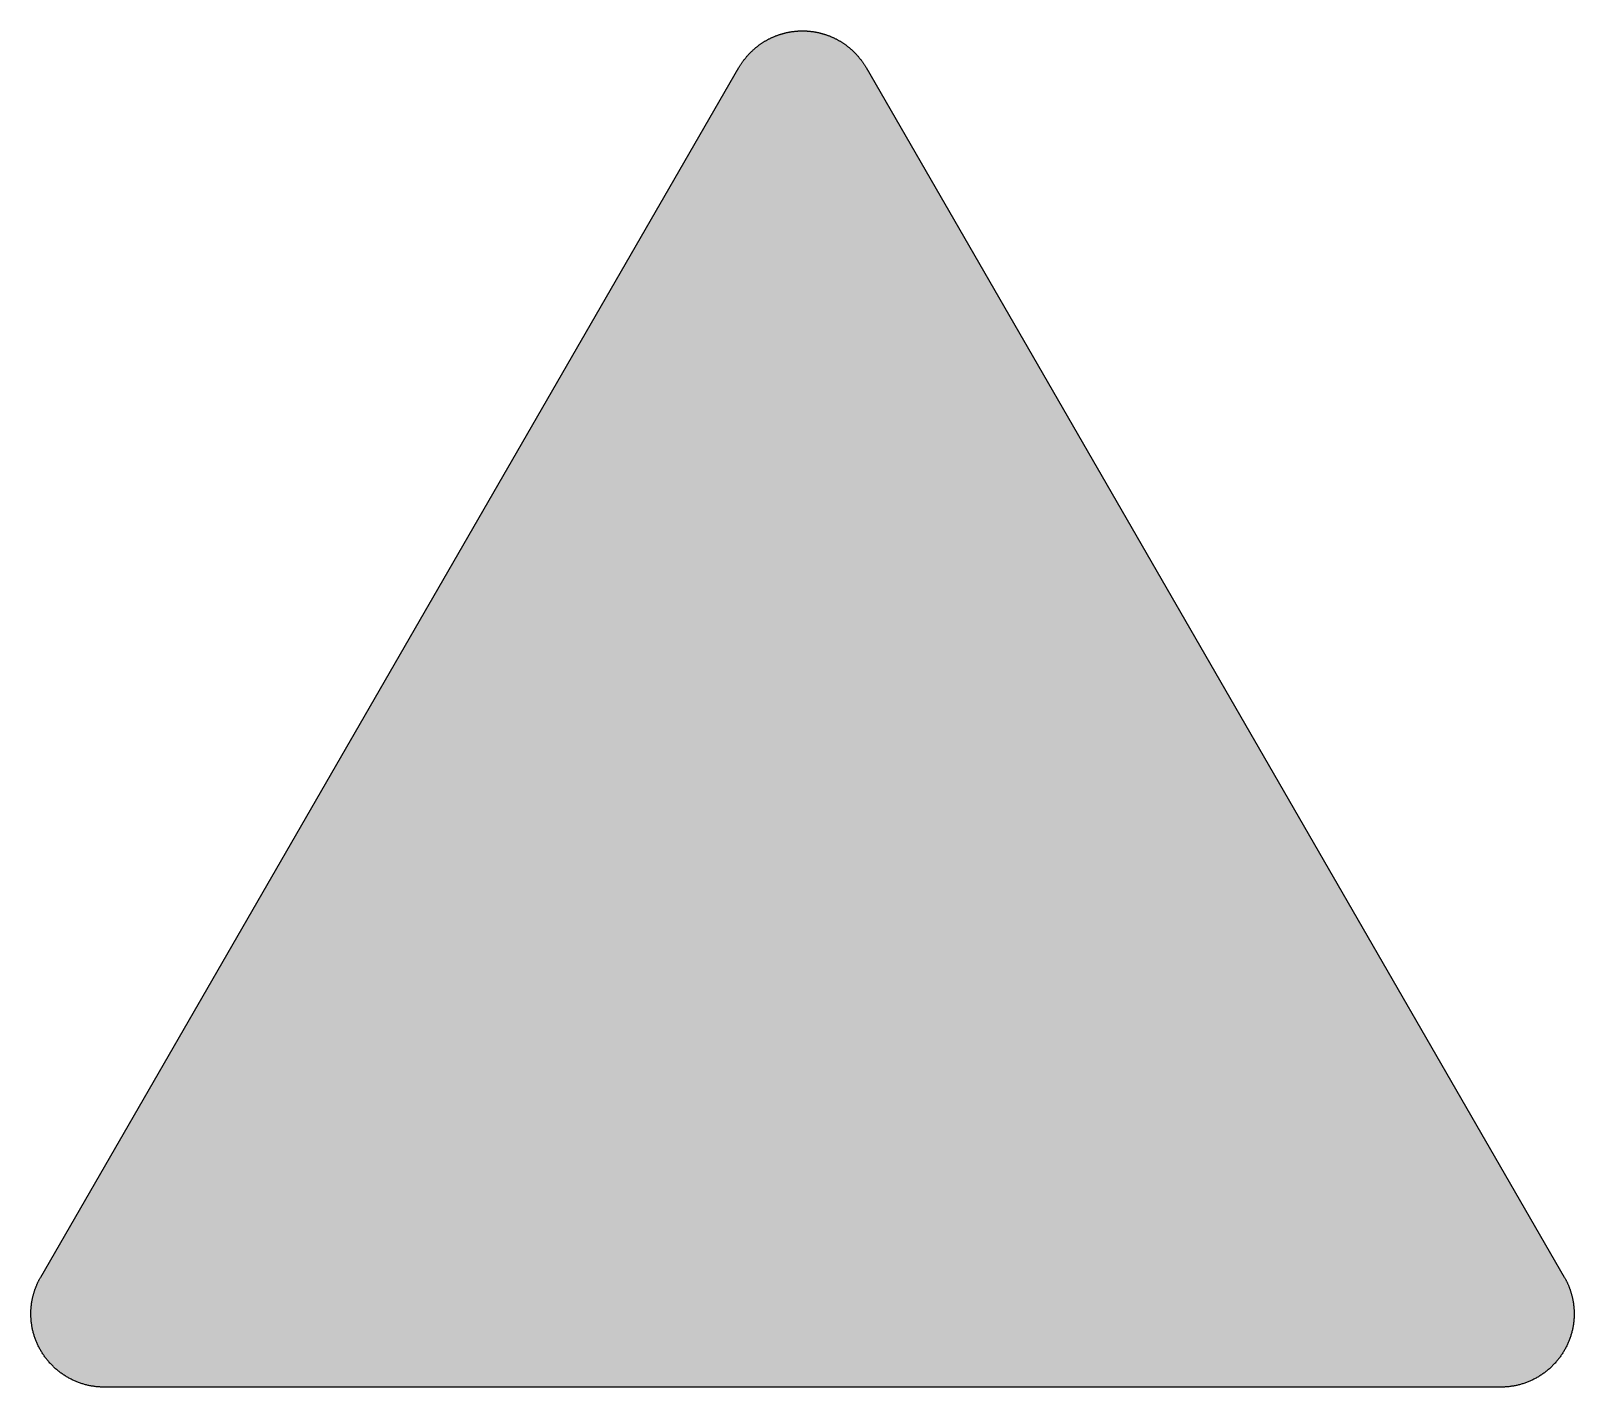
# Model space of a CAD drawing. Header units: millimetres. Extents: x 0 to 297, y 0 to 261.
import ezdxf

# ---------------------------------------------------------------- set-up
doc = ezdxf.new("R2010")
doc.units = ezdxf.units.MM

msp = doc.modelspace()

# ---------------------------------------------------------------- hatches: boundary and pattern name
msp.add_hatch(color=254).paths.add_polyline_path([(14.1633, 0.0526), (13.9878, 0.0533), (13.8125, 0.0559), (13.6373, 0.061), (13.462, 0.0686), (13.2893, 0.0787), (13.114, 0.0914), (12.9413, 0.1041), (12.7686, 0.1194), (12.5959, 0.1397), (12.4231, 0.16), (12.2504, 0.1803), (12.0777, 0.2057), (11.9075, 0.2337), (11.7373, 0.2616), (11.5672, 0.2921), (11.397, 0.3251), (11.2268, 0.3607), (11.0592, 0.3962), (10.8915, 0.4369), (10.7239, 0.4775), (10.5562, 0.5207), (10.3886, 0.5664), (10.2235, 0.6121), (10.0584, 0.6604), (9.8933, 0.7137), (9.7307, 0.7645), (9.5682, 0.8204), (9.4056, 0.8788), (9.2431, 0.9373), (9.083, 0.9982), (8.923, 1.0617), (8.763, 1.1252), (8.6055, 1.1938), (8.4455, 1.2624), (8.2906, 1.331), (8.1331, 1.4046), (7.9781, 1.4783), (7.8232, 1.5545), (7.6708, 1.6332), (7.5184, 1.7145), (7.366, 1.7958), (7.2161, 1.8796), (7.0663, 1.966), (6.919, 2.0549), (6.7716, 2.1438), (6.6243, 2.2352), (6.4795, 2.3266), (6.3348, 2.4232), (6.19, 2.5197), (6.0477, 2.6187), (5.908, 2.7178), (5.7683, 2.8219), (5.6286, 2.9261), (5.4915, 3.0302), (5.3543, 3.1394), (5.2197, 3.2487), (5.0851, 3.3579), (4.953, 3.4722), (4.8209, 3.5865), (4.6914, 3.7033), (4.5644, 3.8202), (4.4348, 3.9395), (4.3104, 4.0615), (4.1859, 4.1859), (4.0615, 4.3104), (3.9395, 4.4374), (3.8202, 4.5644), (3.7033, 4.6914), (3.5865, 4.8235), (3.4722, 4.953), (3.3579, 5.0876), (3.2487, 5.2197), (3.1369, 5.3543), (3.0302, 5.4915), (2.9235, 5.6286), (2.8194, 5.7683), (2.7178, 5.908), (2.6187, 6.0503), (2.5197, 6.19), (2.4232, 6.3348), (2.3266, 6.4795), (2.2352, 6.6243), (2.1438, 6.7716), (2.0523, 6.919), (1.966, 7.0663), (1.8796, 7.2161), (1.7958, 7.366), (1.7145, 7.5184), (1.6332, 7.6708), (1.5545, 7.8232), (1.4783, 7.9781), (1.4046, 8.1331), (1.331, 8.2906), (1.2598, 8.4455), (1.1913, 8.6055), (1.1252, 8.763), (1.0592, 8.923), (0.9982, 9.083), (0.9373, 9.2431), (0.8763, 9.4056), (0.8204, 9.5682), (0.7645, 9.7307), (0.7112, 9.8933), (0.6604, 10.0584), (0.6121, 10.2235), (0.5639, 10.3911), (0.5207, 10.5562), (0.4775, 10.7239), (0.4343, 10.8915), (0.3962, 11.0592), (0.3607, 11.2268), (0.3251, 11.397), (0.2921, 11.5672), (0.2616, 11.7373), (0.2311, 11.9075), (0.2057, 12.0802), (0.1803, 12.2504), (0.1575, 12.4231), (0.1372, 12.5959), (0.1194, 12.7686), (0.1041, 12.9413), (0.0889, 13.114), (0.0787, 13.2893), (0.0686, 13.462), (0.061, 13.6373), (0.0559, 13.8125), (0.0508, 13.9878), (0.0508, 14.163), (0.0508, 14.2773), (0.0533, 14.3942), (0.0559, 14.511), (0.0584, 14.6253), (0.0635, 14.7422), (0.0686, 14.859), (0.0737, 14.9733), (0.0813, 15.0901), (0.0889, 15.2044), (0.0991, 15.3187), (0.1092, 15.4356), (0.1194, 15.5499), (0.1321, 15.6642), (0.1448, 15.7785), (0.1575, 15.8953), (0.1727, 16.0096), (0.188, 16.1239), (0.2032, 16.2382), (0.221, 16.35), (0.2413, 16.4643), (0.2591, 16.5786), (0.2794, 16.6929), (0.2997, 16.8046), (0.3226, 16.9189), (0.3454, 17.0307), (0.3708, 17.145), (0.3937, 17.2568), (0.4191, 17.3685), (0.447, 17.4803), (0.475, 17.592), (0.5029, 17.7038), (0.5334, 17.8156), (0.5613, 17.9273), (0.5944, 18.0365), (0.6248, 18.1483), (0.6579, 18.2575), (0.6934, 18.3693), (0.7264, 18.4785), (0.762, 18.5877), (0.8001, 18.6969), (0.8382, 18.8062), (0.8763, 18.9128), (0.9144, 19.0221), (0.955, 19.1313), (0.9957, 19.238), (1.0389, 19.3446), (1.0795, 19.4539), (1.1252, 19.5605), (1.1684, 19.6647), (1.2141, 19.7714), (1.2598, 19.878), (1.3081, 19.9822), (1.3564, 20.0889), (1.4046, 20.193), (1.4554, 20.2971), (1.5062, 20.4013), (1.557, 20.5054), (1.6104, 20.607), (1.6637, 20.7112), (1.717, 20.8128), (1.7729, 20.9144), (1.8263, 21.016), (1.8847, 21.1176), (1.9406, 21.2192), (136.2523, 253.8501), (136.3091, 253.9492), (136.3675, 254.0483), (136.4285, 254.1473), (136.4894, 254.2464), (136.5504, 254.3454), (136.6139, 254.442), (136.6774, 254.5385), (136.7409, 254.635), (136.8044, 254.7315), (136.8704, 254.8255), (136.9365, 254.922), (137.0025, 255.016), (137.0711, 255.11), (137.1397, 255.2014), (137.2083, 255.2954), (137.2794, 255.3868), (137.3505, 255.4783), (137.4216, 255.5672), (137.4927, 255.6586), (137.5664, 255.7475), (137.6401, 255.8364), (137.7137, 255.9253), (137.7874, 256.0117), (137.8636, 256.098), (137.9398, 256.1844), (138.016, 256.2708), (138.0947, 256.3546), (138.1735, 256.4409), (138.2522, 256.5222), (138.3309, 256.606), (138.4122, 256.6899), (138.4935, 256.7711), (138.5748, 256.8524), (138.6586, 256.9312), (138.7399, 257.0124), (138.8237, 257.0912), (138.9075, 257.1699), (138.9939, 257.2461), (139.0802, 257.3249), (139.1641, 257.4011), (139.253, 257.4747), (139.3393, 257.5509), (139.4282, 257.6246), (139.5171, 257.6982), (139.606, 257.7719), (139.6949, 257.843), (139.7864, 257.9141), (139.8778, 257.9853), (139.9692, 258.0564), (140.0607, 258.125), (140.1547, 258.1935), (140.2486, 258.2596), (140.3426, 258.3282), (140.4366, 258.3942), (140.5331, 258.4602), (140.6296, 258.5237), (140.7262, 258.5872), (140.8227, 258.6507), (140.9192, 258.7142), (141.0183, 258.7752), (141.1173, 258.8362), (141.2164, 258.8946), (141.3154, 258.9555), (141.4145, 259.014), (141.5161, 259.0698), (141.6177, 259.1283), (141.7193, 259.1841), (141.8209, 259.2375), (141.9225, 259.2934), (142.0266, 259.3467), (142.1308, 259.3975), (142.2324, 259.4508), (142.3365, 259.5016), (142.4407, 259.5499), (142.5473, 259.6007), (142.6515, 259.6464), (142.7556, 259.6947), (142.8623, 259.7404), (142.969, 259.7861), (143.0757, 259.8318), (143.1823, 259.875), (143.289, 259.9182), (143.3957, 259.9588), (143.5049, 259.9995), (143.6116, 260.0401), (143.7208, 260.0808), (143.83, 260.1189), (143.9393, 260.1544), (144.0485, 260.1925), (144.1577, 260.2281), (144.2669, 260.2636), (144.3761, 260.2967), (144.4879, 260.3297), (144.5971, 260.3627), (144.7089, 260.3932), (144.8206, 260.4237), (144.9299, 260.4516), (145.0416, 260.4821), (145.1534, 260.5075), (145.2651, 260.5354), (145.3794, 260.5608), (145.4912, 260.5862), (145.603, 260.6091), (145.7173, 260.6319), (145.829, 260.6548), (145.9433, 260.6751), (146.0551, 260.6954), (146.1694, 260.7158), (146.2837, 260.7335), (146.398, 260.7513), (146.5123, 260.7666), (146.6266, 260.7818), (146.7409, 260.797), (146.8552, 260.8123), (146.9695, 260.825), (147.0838, 260.8351), (147.2006, 260.8478), (147.3149, 260.858), (147.4292, 260.8656), (147.5461, 260.8732), (147.6604, 260.8809), (147.7772, 260.8859), (147.8915, 260.8936), (148.0083, 260.8961), (148.1226, 260.9012), (148.2395, 260.9037), (148.3563, 260.9037), (148.4706, 260.9037), (148.5875, 260.9037), (148.7043, 260.9037), (148.8186, 260.9012), (148.9354, 260.8961), (149.0523, 260.8936), (149.1666, 260.8859), (149.2834, 260.8809), (149.3977, 260.8732), (149.512, 260.8656), (149.6289, 260.858), (149.7432, 260.8478), (149.8575, 260.8351), (149.9743, 260.825), (150.0886, 260.8123), (150.2029, 260.797), (150.3172, 260.7818), (150.4315, 260.7666), (150.5458, 260.7513), (150.6601, 260.7335), (150.7744, 260.7158), (150.8862, 260.6954), (151.0005, 260.6751), (151.1148, 260.6548), (151.2265, 260.6319), (151.3408, 260.6091), (151.4526, 260.5862), (151.5643, 260.5608), (151.6761, 260.5354), (151.7879, 260.5075), (151.8996, 260.4821), (152.0114, 260.4516), (152.1231, 260.4237), (152.2349, 260.3932), (152.3467, 260.3627), (152.4559, 260.3297), (152.5676, 260.2967), (152.6769, 260.2636), (152.7861, 260.2281), (152.8953, 260.1925), (153.0045, 260.1544), (153.1137, 260.1189), (153.223, 260.0808), (153.3296, 260.0401), (153.4389, 259.9995), (153.5455, 259.9588), (153.6548, 259.9182), (153.7614, 259.875), (153.8681, 259.8318), (153.9748, 259.7861), (154.0789, 259.7404), (154.1856, 259.6947), (154.2923, 259.6464), (154.3964, 259.6007), (154.5006, 259.5499), (154.6047, 259.5016), (154.7089, 259.4508), (154.813, 259.3975), (154.9171, 259.3467), (155.0187, 259.2934), (155.1203, 259.2375), (155.2245, 259.1841), (155.3261, 259.1283), (155.4251, 259.0698), (155.5267, 259.014), (155.6283, 258.9555), (155.7274, 258.8946), (155.8265, 258.8362), (155.9255, 258.7752), (156.022, 258.7142), (156.1211, 258.6507), (156.2176, 258.5872), (156.3141, 258.5237), (156.4107, 258.4602), (156.5046, 258.3942), (156.6012, 258.3282), (156.6951, 258.2596), (156.7866, 258.1935), (156.8806, 258.125), (156.972, 258.0564), (157.066, 257.9853), (157.1574, 257.9141), (157.2463, 257.843), (157.3378, 257.7719), (157.4267, 257.6982), (157.5156, 257.6246), (157.6019, 257.5509), (157.6908, 257.4747), (157.7772, 257.4011), (157.8635, 257.3249), (157.9499, 257.2461), (158.0337, 257.1699), (158.1201, 257.0912), (158.2039, 257.0124), (158.2852, 256.9312), (158.369, 256.8524), (158.4503, 256.7711), (158.5316, 256.6899), (158.6103, 256.606), (158.6916, 256.5222), (158.7703, 256.4409), (158.8491, 256.3546), (158.9253, 256.2708), (159.004, 256.1844), (159.0802, 256.098), (159.1539, 256.0117), (159.2301, 255.9253), (159.3037, 255.8364), (159.3774, 255.7475), (159.451, 255.6586), (159.5222, 255.5672), (159.5933, 255.4783), (159.6644, 255.3868), (159.7355, 255.2954), (159.8041, 255.2014), (159.8727, 255.11), (159.9387, 255.016), (160.0073, 254.922), (160.0733, 254.8255), (160.1368, 254.7315), (160.2029, 254.635), (160.2664, 254.5385), (160.3299, 254.442), (160.3908, 254.3454), (160.4543, 254.2464), (160.5153, 254.1473), (160.5737, 254.0483), (160.6347, 253.9492), (160.6906, 253.8476), (295.0023, 21.2192), (295.0591, 21.1176), (295.115, 21.016), (295.1709, 20.9144), (295.2267, 20.8128), (295.2801, 20.7112), (295.3334, 20.607), (295.3868, 20.5054), (295.4376, 20.4013), (295.4884, 20.2971), (295.5392, 20.193), (295.5874, 20.0889), (295.6357, 19.9822), (295.6814, 19.878), (295.7297, 19.7714), (295.7754, 19.6647), (295.8186, 19.5605), (295.8617, 19.4539), (295.9049, 19.3446), (295.9481, 19.238), (295.9887, 19.1313), (296.0294, 19.0221), (296.0675, 18.9128), (296.1056, 18.8062), (296.1437, 18.6969), (296.1792, 18.5877), (296.2148, 18.4785), (296.2504, 18.3693), (296.2834, 18.2575), (296.3164, 18.1483), (296.3494, 18.0365), (296.3799, 17.9273), (296.4104, 17.8156), (296.4409, 17.7038), (296.4688, 17.592), (296.4967, 17.4803), (296.5221, 17.3685), (296.5475, 17.2568), (296.5729, 17.145), (296.5958, 17.0307), (296.6212, 16.9189), (296.6415, 16.8046), (296.6644, 16.6929), (296.6822, 16.5786), (296.7025, 16.4643), (296.7203, 16.35), (296.738, 16.2382), (296.7558, 16.1239), (296.7711, 16.0096), (296.7838, 15.8953), (296.799, 15.7785), (296.8117, 15.6642), (296.8244, 15.5499), (296.8346, 15.4356), (296.8447, 15.3187), (296.8523, 15.2044), (296.86, 15.0901), (296.8676, 14.9733), (296.8752, 14.859), (296.8803, 14.7422), (296.8828, 14.6253), (296.8879, 14.511), (296.8904, 14.3942), (296.8904, 14.2773), (296.8904, 14.163), (296.8904, 13.9878), (296.8879, 13.8125), (296.8828, 13.6373), (296.8752, 13.462), (296.865, 13.2893), (296.8523, 13.114), (296.8396, 12.9413), (296.8219, 12.7686), (296.8041, 12.5959), (296.7838, 12.4231), (296.7609, 12.2504), (296.738, 12.0802), (296.7101, 11.9075), (296.6822, 11.7373), (296.6517, 11.5672), (296.6187, 11.397), (296.5831, 11.2268), (296.545, 11.0592), (296.5069, 10.8915), (296.4663, 10.7239), (296.4231, 10.5562), (296.3774, 10.3911), (296.3316, 10.2235), (296.2808, 10.0584), (296.23, 9.8933), (296.1767, 9.7307), (296.1234, 9.5682), (296.0649, 9.4056), (296.0065, 9.2431), (295.9456, 9.083), (295.8821, 8.923), (295.8186, 8.763), (295.75, 8.6055), (295.6814, 8.4455), (295.6103, 8.2906), (295.5392, 8.1331), (295.463, 7.9781), (295.3868, 7.8232), (295.3106, 7.6708), (295.2293, 7.5184), (295.148, 7.366), (295.0642, 7.2161), (294.9778, 7.0663), (294.8889, 6.919), (294.8, 6.7716), (294.7086, 6.6243), (294.6146, 6.4795), (294.5206, 6.3348), (294.4241, 6.19), (294.325, 6.0503), (294.226, 5.908), (294.1218, 5.7683), (294.0177, 5.6286), (293.9136, 5.4915), (293.8043, 5.3543), (293.6951, 5.2197), (293.5859, 5.0876), (293.4716, 4.953), (293.3573, 4.8235), (293.2405, 4.6914), (293.1236, 4.5644), (293.0042, 4.4374), (292.8823, 4.3104), (292.7579, 4.1859), (292.6334, 4.0615), (292.5089, 3.9395), (292.3794, 3.8202), (292.2524, 3.7033), (292.1203, 3.5865), (291.9908, 3.4722), (291.8562, 3.3579), (291.7241, 3.2487), (291.5895, 3.1394), (291.4523, 3.0302), (291.3151, 2.9261), (291.1754, 2.8219), (291.0357, 2.7178), (290.8935, 2.6187), (290.7513, 2.5197), (290.609, 2.4232), (290.4642, 2.3266), (290.3195, 2.2352), (290.1721, 2.1438), (290.0248, 2.0549), (289.8775, 1.966), (289.7276, 1.8796), (289.5778, 1.7958), (289.4254, 1.7145), (289.273, 1.6332), (289.118, 1.5545), (288.9656, 1.4783), (288.8107, 1.4046), (288.6532, 1.331), (288.4957, 1.2624), (288.3383, 1.1938), (288.1808, 1.1252), (288.0208, 1.0617), (287.8607, 0.9982), (287.7007, 0.9373), (287.5382, 0.8788), (287.3756, 0.8204), (287.213, 0.7645), (287.0479, 0.7137), (286.8854, 0.6604), (286.7203, 0.6121), (286.5526, 0.5664), (286.3875, 0.5207), (286.2199, 0.4775), (286.0523, 0.4369), (285.8846, 0.3962), (285.7144, 0.3607), (285.5468, 0.3251), (285.3766, 0.2921), (285.2064, 0.2616), (285.0363, 0.2337), (284.8635, 0.2057), (284.6934, 0.1803), (284.5206, 0.16), (284.3479, 0.1397), (284.1752, 0.1194), (284.0025, 0.1041), (283.8272, 0.0914), (283.6545, 0.0787), (283.4792, 0.0686), (283.3065, 0.061), (283.1313, 0.0559), (282.956, 0.0533), (282.7807, 0.0508)])
h = msp.add_hatch(color=22)
h.paths.add_polyline_path([(14.1633, 5.3442), (13.9344, 5.3467), (13.7084, 5.3543), (13.4849, 5.3696), (13.2613, 5.3873), (13.0378, 5.4127), (12.8194, 5.4458), (12.6009, 5.4813), (12.385, 5.522), (12.1717, 5.5677), (11.9583, 5.621), (11.7475, 5.6769), (11.5392, 5.7404), (11.3335, 5.8064), (11.1303, 5.8776), (10.9296, 5.9538), (10.729, 6.035), (10.5334, 6.1214), (10.3378, 6.2128), (10.1473, 6.3068), (9.9593, 6.4084), (9.7714, 6.5126), (9.5885, 6.6192), (9.4082, 6.7335), (9.2304, 6.8504), (9.0576, 6.9698), (8.8849, 7.0942), (8.7173, 7.2238), (8.5522, 7.3584), (8.3896, 7.493), (8.2321, 7.6352), (8.0772, 7.7775), (7.9273, 7.9273), (7.7775, 8.0772), (7.6352, 8.2321), (7.493, 8.3922), (7.3558, 8.5522), (7.2238, 8.7173), (7.0942, 8.8849), (6.9698, 9.0576), (6.8504, 9.2329), (6.7335, 9.4082), (6.6192, 9.5885), (6.5126, 9.7739), (6.4084, 9.9593), (6.3068, 10.1473), (6.2128, 10.3403), (6.1214, 10.5334), (6.035, 10.729), (5.9538, 10.9296), (5.8776, 11.1303), (5.8064, 11.3335), (5.7404, 11.5392), (5.6769, 11.7475), (5.621, 11.9583), (5.5677, 12.1717), (5.522, 12.385), (5.4813, 12.6009), (5.4432, 12.8194), (5.4127, 13.0404), (5.3873, 13.2613), (5.3696, 13.4849), (5.3543, 13.7084), (5.3467, 13.9344), (5.3416, 14.163), (5.3442, 14.2342), (5.3442, 14.3078), (5.3442, 14.3789), (5.3467, 14.4526), (5.3492, 14.5237), (5.3543, 14.5974), (5.3569, 14.6685), (5.3619, 14.7422), (5.367, 14.8133), (5.3721, 14.8869), (5.3797, 14.9581), (5.3848, 15.0292), (5.3924, 15.1003), (5.4, 15.174), (5.4102, 15.2451), (5.4178, 15.3162), (5.428, 15.3873), (5.4381, 15.4584), (5.4483, 15.5296), (5.461, 15.6007), (5.4737, 15.6718), (5.4864, 15.7429), (5.4991, 15.814), (5.5118, 15.8852), (5.527, 15.9563), (5.5423, 16.0249), (5.5575, 16.096), (5.5728, 16.1671), (5.5905, 16.2357), (5.6083, 16.3068), (5.6261, 16.3754), (5.6439, 16.444), (5.6617, 16.5151), (5.682, 16.5837), (5.7023, 16.6522), (5.7226, 16.7208), (5.7429, 16.7919), (5.7658, 16.8605), (5.7887, 16.9266), (5.8115, 16.9951), (5.8344, 17.0637), (5.8572, 17.1323), (5.8826, 17.2009), (5.908, 17.2669), (5.9334, 17.3355), (5.9588, 17.4015), (5.9868, 17.4676), (6.0147, 17.5362), (6.0427, 17.6022), (6.0706, 17.6682), (6.0985, 17.7343), (6.129, 17.8003), (6.1595, 17.8664), (6.19, 17.9299), (6.2205, 17.9959), (6.2509, 18.0619), (6.284, 18.1254), (6.317, 18.1915), (6.35, 18.255), (6.383, 18.3185), (6.4186, 18.382), (6.4541, 18.4455), (6.4897, 18.509), (6.5253, 18.5725), (140.8356, 251.2042), (140.909, 251.3305), (140.9852, 251.4549), (141.064, 251.5794), (141.1453, 251.7013), (141.2265, 251.8232), (141.3129, 251.9426), (141.3967, 252.0594), (141.4856, 252.1763), (141.5745, 252.2906), (141.666, 252.4023), (141.7599, 252.5141), (141.8539, 252.6233), (141.9504, 252.73), (142.0495, 252.8367), (142.1486, 252.9408), (142.2502, 253.0424), (142.3518, 253.144), (142.4559, 253.2431), (142.5626, 253.3396), (142.6693, 253.4336), (142.7785, 253.5276), (142.8877, 253.619), (142.9995, 253.7104), (143.1112, 253.7968), (143.2255, 253.8832), (143.3424, 253.967), (143.4592, 254.0483), (143.576, 254.1295), (143.6954, 254.2083), (143.8173, 254.2845), (143.9393, 254.3581), (144.0612, 254.4318), (144.1856, 254.5004), (144.3126, 254.569), (144.4371, 254.635), (144.5666, 254.701), (144.6936, 254.762), (144.8232, 254.823), (144.9553, 254.8814), (145.0848, 254.9373), (145.2194, 254.9906), (145.3515, 255.0414), (145.4861, 255.0922), (145.6207, 255.1405), (145.7579, 255.1836), (145.8951, 255.2268), (146.0322, 255.2675), (146.1694, 255.3081), (146.3091, 255.3437), (146.4488, 255.3792), (146.591, 255.4097), (146.7307, 255.4402), (146.873, 255.4681), (147.0152, 255.491), (147.16, 255.5138), (147.3022, 255.5342), (147.447, 255.5519), (147.5918, 255.5697), (147.7391, 255.5824), (147.8839, 255.5926), (148.0312, 255.6027), (148.176, 255.6078), (148.3233, 255.6104), (148.4706, 255.6129), (148.6179, 255.6104), (148.7653, 255.6078), (148.9126, 255.6027), (149.0599, 255.5926), (149.2047, 255.5824), (149.3495, 255.5697), (149.4942, 255.5519), (149.639, 255.5342), (149.7838, 255.5138), (149.926, 255.491), (150.0683, 255.4681), (150.2105, 255.4402), (150.3528, 255.4097), (150.4925, 255.3792), (150.6347, 255.3437), (150.7719, 255.3081), (150.9116, 255.2675), (151.0487, 255.2268), (151.1859, 255.1836), (151.323, 255.1405), (151.4577, 255.0922), (151.5923, 255.0414), (151.7244, 254.9906), (151.8564, 254.9373), (151.9885, 254.8814), (152.1206, 254.823), (152.2501, 254.762), (152.3771, 254.701), (152.5041, 254.635), (152.6311, 254.569), (152.7581, 254.5004), (152.8801, 254.4318), (153.0045, 254.3581), (153.1264, 254.2845), (153.2458, 254.2083), (153.3652, 254.1295), (153.4846, 254.0483), (153.6014, 253.967), (153.7157, 253.8832), (153.83, 253.7968), (153.9443, 253.7104), (154.0561, 253.619), (154.1653, 253.5276), (154.2745, 253.4336), (154.3812, 253.3396), (154.4879, 253.2431), (154.592, 253.144), (154.6936, 253.0424), (154.7952, 252.9408), (154.8943, 252.8367), (154.9933, 252.73), (155.0899, 252.6233), (155.1838, 252.5141), (155.2778, 252.4023), (155.3693, 252.2906), (155.4582, 252.1763), (155.5471, 252.0594), (155.6334, 251.9426), (155.7172, 251.8232), (155.7985, 251.7013), (155.8798, 251.5794), (155.9585, 251.4549), (156.0347, 251.3305), (156.1109, 251.2035), (290.4201, 18.5734), (290.4541, 18.509), (290.4896, 18.4455), (290.5252, 18.382), (290.5608, 18.3185), (290.5938, 18.255), (290.6268, 18.1915), (290.6598, 18.1254), (290.6903, 18.0619), (290.7233, 17.9959), (290.7538, 17.9299), (290.7843, 17.8664), (290.8148, 17.8003), (290.8452, 17.7343), (290.8732, 17.6682), (290.9011, 17.6022), (290.9291, 17.5362), (290.957, 17.4676), (290.9824, 17.4015), (291.0103, 17.3355), (291.0357, 17.2669), (291.0611, 17.2009), (291.084, 17.1323), (291.1094, 17.0637), (291.1323, 16.9951), (291.1551, 16.9266), (291.178, 16.8605), (291.1983, 16.7919), (291.2212, 16.7208), (291.2415, 16.6522), (291.2618, 16.5837), (291.2796, 16.5151), (291.2999, 16.444), (291.3177, 16.3754), (291.3355, 16.3068), (291.3532, 16.2357), (291.3685, 16.1671), (291.3863, 16.096), (291.4015, 16.0249), (291.4167, 15.9563), (291.4294, 15.8852), (291.4447, 15.814), (291.4574, 15.7429), (291.4701, 15.6718), (291.4828, 15.6007), (291.4929, 15.5296), (291.5031, 15.4584), (291.5133, 15.3873), (291.5234, 15.3162), (291.5336, 15.2451), (291.5412, 15.174), (291.5488, 15.1003), (291.5564, 15.0292), (291.5641, 14.9581), (291.5691, 14.8869), (291.5768, 14.8133), (291.5818, 14.7422), (291.5844, 14.6685), (291.5895, 14.5974), (291.592, 14.5237), (291.5945, 14.4526), (291.5971, 14.3789), (291.5996, 14.3078), (291.5996, 14.2342), (291.5996, 14.163), (291.5971, 13.9344), (291.5895, 13.7084), (291.5742, 13.4849), (291.5539, 13.2613), (291.5285, 13.0404), (291.498, 12.8194), (291.4625, 12.6009), (291.4218, 12.385), (291.3736, 12.1717), (291.3228, 11.9583), (291.2643, 11.7475), (291.2034, 11.5392), (291.1373, 11.3335), (291.0637, 11.1303), (290.9875, 10.9296), (290.9062, 10.729), (290.8198, 10.5334), (290.7309, 10.3403), (290.6344, 10.1473), (290.5354, 9.9593), (290.4312, 9.7739), (290.322, 9.5885), (290.2102, 9.4082), (290.0934, 9.2329), (289.974, 9.0576), (289.847, 8.8849), (289.72, 8.7173), (289.5854, 8.5522), (289.4482, 8.3922), (289.3085, 8.2321), (289.1638, 8.0772), (289.0164, 7.9273), (288.8666, 7.7775), (288.7116, 7.6352), (288.5516, 7.493), (288.3916, 7.3584), (288.2265, 7.2238), (288.0563, 7.0942), (287.8861, 6.9698), (287.7109, 6.8504), (287.5331, 6.7335), (287.3527, 6.6192), (287.1699, 6.5126), (286.9844, 6.4084), (286.7965, 6.3068), (286.6034, 6.2128), (286.4104, 6.1214), (286.2148, 6.035), (286.0142, 5.9538), (285.8135, 5.8776), (285.6103, 5.8064), (285.4046, 5.7404), (285.1963, 5.6769), (284.9855, 5.621), (284.7721, 5.5677), (284.5587, 5.522), (284.3428, 5.4813), (284.1244, 5.4458), (283.9034, 5.4127), (283.6824, 5.3873), (283.4589, 5.3696), (283.2354, 5.3543), (283.0093, 5.3467), (282.7807, 5.3442)])
h.paths.add_polyline_path([(44.716, 31.8026), (148.4725, 211.5167), (252.2305, 31.8026)], flags=16)
h = msp.add_hatch(color=59)
edge = h.paths.add_edge_path()
edge.add_line((142.911, 40.6287), (141.6569, 74.4749))
edge.add_line((141.6569, 74.4749), (141.6558, 74.4957))
edge.add_line((141.6558, 74.4957), (141.6533, 74.516))
edge.add_line((141.6533, 74.516), (141.6533, 74.5388))
edge.add_line((141.6533, 74.5388), (141.6507, 74.5592))
edge.add_line((141.6507, 74.5592), (141.6482, 74.582))
edge.add_line((141.6482, 74.582), (141.6482, 74.6023))
edge.add_line((141.6482, 74.6023), (141.6456, 74.6252))
edge.add_line((141.6456, 74.6252), (141.6431, 74.6455))
edge.add_line((141.6431, 74.6455), (141.6406, 74.6658))
edge.add_line((141.6406, 74.6658), (141.638, 74.6887))
edge.add_line((141.638, 74.6887), (141.6355, 74.709))
edge.add_line((141.6355, 74.709), (141.6329, 74.7319))
edge.add_line((141.6329, 74.7319), (141.6304, 74.7522))
edge.add_line((141.6304, 74.7522), (141.6279, 74.7725))
edge.add_line((141.6279, 74.7725), (141.6228, 74.7954))
edge.add_line((141.6228, 74.7954), (141.6202, 74.8157))
edge.add_line((141.6202, 74.8157), (141.6152, 74.836))
edge.add_line((141.6152, 74.836), (141.6126, 74.8589))
edge.add_line((141.6126, 74.8589), (141.6075, 74.8792))
edge.add_line((141.6075, 74.8792), (141.605, 74.8995))
edge.add_line((141.605, 74.8995), (141.5999, 74.9198))
edge.add_line((141.5999, 74.9198), (141.5948, 74.9427))
edge.add_line((141.5948, 74.9427), (141.5898, 74.963))
edge.add_line((141.5898, 74.963), (141.5847, 74.9833))
edge.add_line((141.5847, 74.9833), (141.5796, 75.0037))
edge.add_line((141.5796, 75.0037), (141.5745, 75.024))
edge.add_line((141.5745, 75.024), (141.5694, 75.0468))
edge.add_line((141.5694, 75.0468), (141.5644, 75.0672))
edge.add_line((141.5644, 75.0672), (141.5567, 75.0875))
edge.add_line((141.5567, 75.0875), (141.5517, 75.1078))
edge.add_line((141.5517, 75.1078), (141.544, 75.1281))
edge.add_line((141.544, 75.1281), (141.539, 75.1484))
edge.add_line((141.539, 75.1484), (141.5313, 75.1688))
edge.add_line((141.5313, 75.1688), (141.5263, 75.1891))
edge.add_line((141.5263, 75.1891), (141.5186, 75.2094))
edge.add_line((141.5186, 75.2094), (141.511, 75.2297))
edge.add_line((141.511, 75.2297), (141.5034, 75.25))
edge.add_line((141.5034, 75.25), (141.4958, 75.2704))
edge.add_line((141.4958, 75.2704), (141.4907, 75.2907))
edge.add_line((141.4907, 75.2907), (141.4805, 75.311))
edge.add_line((141.4805, 75.311), (141.4729, 75.3313))
edge.add_line((141.4729, 75.3313), (141.4653, 75.3491))
edge.add_line((141.4653, 75.3491), (141.4577, 75.3694))
edge.add_line((141.4577, 75.3694), (141.4501, 75.3897))
edge.add_line((141.4501, 75.3897), (141.4399, 75.4101))
edge.add_line((141.4399, 75.4101), (141.4323, 75.4278))
edge.add_line((141.4323, 75.4278), (141.4221, 75.4482))
edge.add_line((141.4221, 75.4482), (141.4145, 75.4685))
edge.add_line((141.4145, 75.4685), (141.4043, 75.4863))
edge.add_line((141.4043, 75.4863), (141.3942, 75.5066))
edge.add_line((141.3942, 75.5066), (141.3866, 75.5269))
edge.add_line((141.3866, 75.5269), (141.3764, 75.5447))
edge.add_line((141.3764, 75.5447), (141.3662, 75.565))
edge.add_line((141.3662, 75.565), (141.3561, 75.5828))
edge.add_line((141.3561, 75.5828), (141.3459, 75.6031))
edge.add_line((141.3459, 75.6031), (141.3358, 75.6209))
edge.add_line((141.3358, 75.6209), (141.3256, 75.6387))
edge.add_line((141.3256, 75.6387), (141.3129, 75.659))
edge.add_line((141.3129, 75.659), (141.3027, 75.6768))
edge.add_line((141.3027, 75.6768), (141.2926, 75.6945))
edge.add_line((141.2926, 75.6945), (141.2799, 75.7149))
edge.add_line((141.2799, 75.7149), (141.2697, 75.7326))
edge.add_line((141.2697, 75.7326), (141.257, 75.7504))
edge.add_line((141.257, 75.7504), (141.2469, 75.7682))
edge.add_line((141.2469, 75.7682), (131.1328, 91.4097))
edge.add_line((131.1328, 91.4097), (115.2962, 99.7934))
edge.add_line((115.2962, 99.7934), (91.2978, 54.4615))
edge.add_line((91.2978, 54.4615), (91.2597, 54.3916))
edge.add_line((91.2597, 54.3916), (91.2241, 54.3204))
edge.add_line((91.2241, 54.3204), (91.1885, 54.2519))
edge.add_line((91.1885, 54.2519), (91.1555, 54.1807))
edge.add_line((91.1555, 54.1807), (91.12, 54.1122))
edge.add_line((91.12, 54.1122), (91.0869, 54.041))
edge.add_line((91.0869, 54.041), (91.0539, 53.9699))
edge.add_line((91.0539, 53.9699), (91.0209, 53.8988))
edge.add_line((91.0209, 53.8988), (90.9904, 53.8277))
edge.add_line((90.9904, 53.8277), (90.9574, 53.7566))
edge.add_line((90.9574, 53.7566), (90.9269, 53.6854))
edge.add_line((90.9269, 53.6854), (90.8964, 53.6143))
edge.add_line((90.8964, 53.6143), (90.866, 53.5407))
edge.add_line((90.866, 53.5407), (90.838, 53.4695))
edge.add_line((90.838, 53.4695), (90.8101, 53.3959))
edge.add_line((90.8101, 53.3959), (90.7821, 53.3248))
edge.add_line((90.7821, 53.3248), (90.7542, 53.2511))
edge.add_line((90.7542, 53.2511), (90.7263, 53.1774))
edge.add_line((90.7263, 53.1774), (90.7009, 53.1063))
edge.add_line((90.7009, 53.1063), (90.6755, 53.0327))
edge.add_line((90.6755, 53.0327), (90.6501, 52.959))
edge.add_line((90.6501, 52.959), (90.6247, 52.8853))
edge.add_line((90.6247, 52.8853), (90.5993, 52.8117))
edge.add_line((90.5993, 52.8117), (90.5764, 52.7355))
edge.add_line((90.5764, 52.7355), (90.5535, 52.6618))
edge.add_line((90.5535, 52.6618), (90.5307, 52.5882))
edge.add_line((90.5307, 52.5882), (90.5104, 52.5145))
edge.add_line((90.5104, 52.5145), (90.4875, 52.4383))
edge.add_line((90.4875, 52.4383), (90.4672, 52.3646))
edge.add_line((90.4672, 52.3646), (90.4469, 52.2884))
edge.add_line((90.4469, 52.2884), (90.4291, 52.2122))
edge.add_line((90.4291, 52.2122), (90.4088, 52.1386))
edge.add_line((90.4088, 52.1386), (90.391, 52.0624))
edge.add_line((90.391, 52.0624), (90.3732, 51.9862))
edge.add_line((90.3732, 51.9862), (90.3554, 51.9125))
edge.add_line((90.3554, 51.9125), (90.3376, 51.8363))
edge.add_line((90.3376, 51.8363), (90.3224, 51.7601))
edge.add_line((90.3224, 51.7601), (90.3072, 51.6839))
edge.add_line((90.3072, 51.6839), (90.2919, 51.6077))
edge.add_line((90.2919, 51.6077), (90.2767, 51.5315))
edge.add_line((90.2767, 51.5315), (90.264, 51.4553))
edge.add_line((90.264, 51.4553), (90.2513, 51.3766))
edge.add_line((90.2513, 51.3766), (90.2386, 51.3004))
edge.add_line((90.2386, 51.3004), (90.2259, 51.2242))
edge.add_line((90.2259, 51.2242), (90.2132, 51.148))
edge.add_line((90.2132, 51.148), (90.203, 51.0692))
edge.add_line((90.203, 51.0692), (90.1929, 50.993))
edge.add_line((90.1929, 50.993), (90.1827, 50.9168))
edge.add_line((90.1827, 50.9168), (90.1751, 50.8381))
edge.add_line((90.1751, 50.8381), (90.1649, 50.7619))
edge.add_line((90.1649, 50.7619), (90.1573, 50.6832))
edge.add_line((90.1573, 50.6832), (90.1497, 50.607))
edge.add_line((90.1497, 50.607), (90.1421, 50.5282))
edge.add_line((90.1421, 50.5282), (90.137, 50.4495))
edge.add_line((90.137, 50.4495), (90.1319, 50.3733))
edge.add_line((90.1319, 50.3733), (90.1268, 50.2945))
edge.add_line((90.1268, 50.2945), (90.1217, 50.2183))
edge.add_line((90.1217, 50.2183), (90.1192, 50.1396))
edge.add_line((90.1192, 50.1396), (90.1141, 50.0609))
edge.add_line((90.1141, 50.0609), (90.1116, 49.9821))
edge.add_line((90.1116, 49.9821), (90.109, 49.9059))
edge.add_line((90.109, 49.9059), (90.109, 49.8272))
edge.add_line((90.109, 49.8272), (90.1065, 49.7484))
edge.add_line((90.1065, 49.7484), (90.1065, 49.6697))
edge.add_line((90.1065, 49.6697), (90.109, 49.4919))
edge.add_line((90.109, 49.4919), (90.1141, 49.3166))
edge.add_line((90.1141, 49.3166), (90.1217, 49.1388))
edge.add_line((90.1217, 49.1388), (90.1319, 48.9636))
edge.add_line((90.1319, 48.9636), (90.1446, 48.7883))
edge.add_line((90.1446, 48.7883), (90.1624, 48.6131))
edge.add_line((90.1624, 48.6131), (90.1827, 48.4378))
edge.add_line((90.1827, 48.4378), (90.203, 48.2651))
edge.add_line((90.203, 48.2651), (90.2284, 48.0924))
edge.add_line((90.2284, 48.0924), (90.2589, 47.9196))
edge.add_line((90.2589, 47.9196), (90.2894, 47.7495))
edge.add_line((90.2894, 47.7495), (90.3224, 47.5793))
edge.add_line((90.3224, 47.5793), (90.3605, 47.4091))
edge.add_line((90.3605, 47.4091), (90.3986, 47.2415))
edge.add_line((90.3986, 47.2415), (90.4418, 47.0738))
edge.add_line((90.4418, 47.0738), (90.4875, 46.9062))
edge.add_line((90.4875, 46.9062), (90.5358, 46.7411))
edge.add_line((90.5358, 46.7411), (90.5866, 46.576))
edge.add_line((90.5866, 46.576), (90.6399, 46.4109))
edge.add_line((90.6399, 46.4109), (90.6958, 46.2483))
edge.add_line((90.6958, 46.2483), (90.7542, 46.0858))
edge.add_line((90.7542, 46.0858), (90.8152, 45.9257))
edge.add_line((90.8152, 45.9257), (90.8812, 45.7657))
edge.add_line((90.8812, 45.7657), (90.9472, 45.6082))
edge.add_line((90.9472, 45.6082), (91.0158, 45.4508))
edge.add_line((91.0158, 45.4508), (91.0895, 45.2958))
edge.add_line((91.0895, 45.2958), (91.1631, 45.1409))
edge.add_line((91.1631, 45.1409), (91.2393, 44.9885))
edge.add_line((91.2393, 44.9885), (91.3206, 44.8361))
edge.add_line((91.3206, 44.8361), (91.4019, 44.6862))
edge.add_line((91.4019, 44.6862), (91.4883, 44.5364))
edge.add_line((91.4883, 44.5364), (91.5746, 44.389))
edge.add_line((91.5746, 44.389), (91.6635, 44.2417))
edge.add_line((91.6635, 44.2417), (91.755, 44.0969))
edge.add_line((91.755, 44.0969), (91.8515, 43.9547))
edge.add_line((91.8515, 43.9547), (91.948, 43.8125))
edge.add_line((91.948, 43.8125), (92.0471, 43.6728))
edge.add_line((92.0471, 43.6728), (92.1487, 43.5356))
edge.add_line((92.1487, 43.5356), (92.2528, 43.3984))
edge.add_line((92.2528, 43.3984), (92.3595, 43.2638))
edge.add_line((92.3595, 43.2638), (92.4662, 43.1317))
edge.add_line((92.4662, 43.1317), (92.5779, 42.9997))
edge.add_line((92.5779, 42.9997), (92.6897, 42.8701))
edge.add_line((92.6897, 42.8701), (92.8065, 42.7431))
edge.add_line((92.8065, 42.7431), (92.9234, 42.6161))
edge.add_line((92.9234, 42.6161), (93.0427, 42.4917))
edge.add_line((93.0427, 42.4917), (93.1647, 42.3697))
edge.add_line((93.1647, 42.3697), (93.2891, 42.2504))
edge.add_line((93.2891, 42.2504), (93.4161, 42.131))
edge.add_line((93.4161, 42.131), (93.5431, 42.0167))
edge.add_line((93.5431, 42.0167), (93.6752, 41.9024))
edge.add_line((93.6752, 41.9024), (93.8073, 41.7906))
edge.add_line((93.8073, 41.7906), (93.9419, 41.6789))
edge.add_line((93.9419, 41.6789), (94.0791, 41.5722))
edge.add_line((94.0791, 41.5722), (94.2188, 41.468))
edge.add_line((94.2188, 41.468), (94.3585, 41.3639))
edge.add_line((94.3585, 41.3639), (94.5007, 41.2623))
edge.add_line((94.5007, 41.2623), (94.6455, 41.1632))
edge.add_line((94.6455, 41.1632), (94.7928, 41.0667))
edge.add_line((94.7928, 41.0667), (94.9401, 40.9727))
edge.add_line((94.9401, 40.9727), (95.0925, 40.8813))
edge.add_line((95.0925, 40.8813), (95.2449, 40.7924))
edge.add_line((95.2449, 40.7924), (95.3973, 40.706))
edge.add_line((95.3973, 40.706), (95.5548, 40.6197))
edge.add_line((95.5548, 40.6197), (120.8663, 88.4287))
edge.add_line((120.8663, 88.4287), (131.5036, 71.9832))
edge.add_line((131.5036, 71.9832), (132.2998, 50.4818))
edge.add_line((132.2998, 50.4818), (132.3111, 50.2234))
edge.add_line((132.3111, 50.2234), (132.3315, 49.9669))
edge.add_line((132.3315, 49.9669), (132.3543, 49.7154))
edge.add_line((132.3543, 49.7154), (132.3873, 49.464))
edge.add_line((132.3873, 49.464), (132.4229, 49.2125))
edge.add_line((132.4229, 49.2125), (132.4661, 48.9661))
edge.add_line((132.4661, 48.9661), (132.5169, 48.7197))
edge.add_line((132.5169, 48.7197), (132.5702, 48.4759))
edge.add_line((132.5702, 48.4759), (132.6312, 48.2371))
edge.add_line((132.6312, 48.2371), (132.6972, 47.9984))
edge.add_line((132.6972, 47.9984), (132.7683, 47.7622))
edge.add_line((132.7683, 47.7622), (132.8471, 47.5285))
edge.add_line((132.8471, 47.5285), (132.9284, 47.2948))
edge.add_line((132.9284, 47.2948), (133.0173, 47.0687))
edge.add_line((133.0173, 47.0687), (133.1112, 46.8427))
edge.add_line((133.1112, 46.8427), (133.2078, 46.6192))
edge.add_line((133.2078, 46.6192), (133.3119, 46.3982))
edge.add_line((133.3119, 46.3982), (133.4211, 46.1797))
edge.add_line((133.4211, 46.1797), (133.5354, 45.9664))
edge.add_line((133.5354, 45.9664), (133.6523, 45.7556))
edge.add_line((133.6523, 45.7556), (133.7767, 45.5473))
edge.add_line((133.7767, 45.5473), (133.9037, 45.3415))
edge.add_line((133.9037, 45.3415), (134.0358, 45.1409))
edge.add_line((134.0358, 45.1409), (134.173, 44.9428))
edge.add_line((134.173, 44.9428), (134.3152, 44.7472))
edge.add_line((134.3152, 44.7472), (134.46, 44.5567))
edge.add_line((134.46, 44.5567), (134.6124, 44.3687))
edge.add_line((134.6124, 44.3687), (134.7648, 44.1858))
edge.add_line((134.7648, 44.1858), (134.9248, 44.0055))
edge.add_line((134.9248, 44.0055), (135.0874, 43.8277))
edge.add_line((135.0874, 43.8277), (135.255, 43.655))
edge.add_line((135.255, 43.655), (135.4252, 43.4873))
edge.add_line((135.4252, 43.4873), (135.6004, 43.3222))
edge.add_line((135.6004, 43.3222), (135.7782, 43.1622))
edge.add_line((135.7782, 43.1622), (135.9611, 43.0047))
edge.add_line((135.9611, 43.0047), (136.1465, 42.8549))
edge.add_line((136.1465, 42.8549), (136.337, 42.705))
edge.add_line((136.337, 42.705), (136.5301, 42.5628))
edge.add_line((136.5301, 42.5628), (136.7257, 42.4231))
edge.add_line((136.7257, 42.4231), (136.9263, 42.2885))
edge.add_line((136.9263, 42.2885), (137.1295, 42.1589))
edge.add_line((137.1295, 42.1589), (137.3353, 42.0345))
edge.add_line((137.3353, 42.0345), (137.5461, 41.9151))
edge.add_line((137.5461, 41.9151), (137.7569, 41.7982))
edge.add_line((137.7569, 41.7982), (137.9728, 41.689))
edge.add_line((137.9728, 41.689), (138.1912, 41.5823))
edge.add_line((138.1912, 41.5823), (138.4122, 41.4833))
edge.add_line((138.4122, 41.4833), (138.6357, 41.3868))
edge.add_line((138.6357, 41.3868), (138.8643, 41.2979))
edge.add_line((138.8643, 41.2979), (139.0929, 41.2115))
edge.add_line((139.0929, 41.2115), (139.3241, 41.1328))
edge.add_line((139.3241, 41.1328), (139.5578, 41.0591))
edge.add_line((139.5578, 41.0591), (139.794, 40.9905))
edge.add_line((139.794, 40.9905), (140.0327, 40.927))
edge.add_line((140.0327, 40.927), (140.274, 40.8711))
edge.add_line((140.274, 40.8711), (140.5179, 40.8178))
edge.add_line((140.5179, 40.8178), (140.7643, 40.7721))
edge.add_line((140.7643, 40.7721), (141.0106, 40.734))
edge.add_line((141.0106, 40.734), (141.2596, 40.6984))
edge.add_line((141.2596, 40.6984), (141.511, 40.6705))
edge.add_line((141.511, 40.6705), (141.7625, 40.6502))
edge.add_line((141.7625, 40.6502), (142.0165, 40.6324))
edge.add_line((142.0165, 40.6324), (142.273, 40.6248))
edge.add_line((142.273, 40.6248), (142.5296, 40.6197))
edge.add_line((142.5296, 40.6197), (142.5423, 40.6197))
edge.add_line((142.5423, 40.6197), (142.555, 40.6197))
edge.add_line((142.555, 40.6197), (142.5651, 40.6197))
edge.add_line((142.5651, 40.6197), (142.5778, 40.6197))
edge.add_line((142.5778, 40.6197), (142.5905, 40.6222))
edge.add_line((142.5905, 40.6222), (142.6007, 40.6222))
edge.add_line((142.6007, 40.6222), (142.6134, 40.6222))
edge.add_line((142.6134, 40.6222), (142.6261, 40.6222))
edge.add_line((142.6261, 40.6222), (142.6362, 40.6222))
edge.add_line((142.6362, 40.6222), (142.6489, 40.6222))
edge.add_line((142.6489, 40.6222), (142.6591, 40.6222))
edge.add_line((142.6591, 40.6222), (142.6718, 40.6222))
edge.add_line((142.6718, 40.6222), (142.6845, 40.6222))
edge.add_line((142.6845, 40.6222), (142.6947, 40.6222))
edge.add_line((142.6947, 40.6222), (142.7074, 40.6222))
edge.add_line((142.7074, 40.6222), (142.7201, 40.6222))
edge.add_line((142.7201, 40.6222), (142.7302, 40.6222))
edge.add_line((142.7302, 40.6222), (142.7429, 40.6222))
edge.add_line((142.7429, 40.6222), (142.7556, 40.6222))
edge.add_line((142.7556, 40.6222), (142.7658, 40.6248))
edge.add_line((142.7658, 40.6248), (142.7785, 40.6248))
edge.add_line((142.7785, 40.6248), (142.7912, 40.6248))
edge.add_line((142.7912, 40.6248), (142.8039, 40.6248))
edge.add_line((142.8039, 40.6248), (142.814, 40.6248))
edge.add_line((142.814, 40.6248), (142.8267, 40.6248))
edge.add_line((142.8267, 40.6248), (142.8394, 40.6248))
edge.add_line((142.8394, 40.6248), (142.8496, 40.6248))
edge.add_line((142.8496, 40.6248), (142.8623, 40.6273))
edge.add_line((142.8623, 40.6273), (142.875, 40.6273))
edge.add_line((142.875, 40.6273), (142.8852, 40.6273))
edge.add_line((142.8852, 40.6273), (142.8979, 40.6273))
edge.add_line((142.8979, 40.6273), (142.9106, 40.6273))
h.paths.add_polyline_path([(116.4939, 102.0547), (130.7236, 128.9322), (120.5865, 128.9322), (114.475, 117.3896), (120.5205, 112.3971), (118.5002, 108.5811), (112.455, 113.574), (109.7456, 108.4545), (109.6086, 108.5266), (109.4715, 108.6028), (109.3394, 108.6815), (109.2073, 108.7628), (109.0778, 108.8441), (108.9482, 108.9279), (108.8212, 109.0143), (108.6968, 109.1032), (108.5748, 109.1946), (108.4529, 109.286), (108.3335, 109.38), (108.2142, 109.4765), (108.0999, 109.5731), (107.9856, 109.6747), (107.8713, 109.7763), (107.762, 109.8779), (107.6528, 109.9845), (107.5461, 110.0912), (107.442, 110.2004), (107.3379, 110.3097), (107.2363, 110.4214), (107.1372, 110.5357), (107.0407, 110.65), (106.9467, 110.7669), (106.8527, 110.8837), (106.7613, 111.0031), (106.6724, 111.125), (106.586, 111.2469), (106.5022, 111.3714), (106.4184, 111.4958), (106.3396, 111.6228), (106.2609, 111.7498), (106.1847, 111.8794), (106.1085, 112.0089), (106.0374, 112.141), (105.9688, 112.2731), (105.9002, 112.4077), (105.8342, 112.5423), (105.7732, 112.6795), (105.7123, 112.8166), (105.6538, 112.9563), (105.5954, 113.096), (105.5421, 113.2357), (105.4913, 113.378), (105.443, 113.5202), (105.3948, 113.6625), (105.3516, 113.8072), (105.3084, 113.952), (105.2678, 114.0993), (105.2322, 114.2467), (105.1966, 114.394), (105.1636, 114.5413), (105.1357, 114.6912), (105.1077, 114.841), (105.0823, 114.9909), (105.062, 115.1433), (105.0417, 115.2931), (105.0239, 115.4455), (105.0087, 115.5979), (104.9985, 115.7529), (104.9884, 115.9078), (104.9807, 116.0602), (104.9782, 116.2152), (104.9757, 116.3701), (104.9757, 116.4387), (104.9782, 116.5073), (104.9782, 116.5758), (104.9807, 116.6444), (104.9833, 116.713), (104.9858, 116.7816), (104.9884, 116.8502), (104.9934, 116.9187), (104.9985, 116.9848), (105.0036, 117.0534), (105.0087, 117.1219), (105.0138, 117.1905), (105.0214, 117.2566), (105.0265, 117.3251), (105.0341, 117.3937), (105.0417, 117.4598), (105.0519, 117.5283), (105.0595, 117.5969), (105.0696, 117.663), (105.0798, 117.7315), (105.09, 117.7976), (105.1027, 117.8662), (105.1128, 117.9322), (105.1255, 117.9982), (105.1382, 118.0668), (105.1509, 118.1329), (105.1662, 118.1989), (105.1789, 118.2649), (105.1941, 118.331), (105.2093, 118.397), (105.2246, 118.4656), (105.2398, 118.5316), (105.2576, 118.5951), (105.2754, 118.6612), (105.2932, 118.7272), (105.3109, 118.7933), (105.3287, 118.8593), (105.349, 118.9228), (105.3668, 118.9888), (105.3871, 119.0549), (105.4075, 119.1184), (105.4303, 119.1844), (105.4506, 119.2479), (105.4735, 119.3114), (105.4964, 119.3775), (105.5192, 119.441), (105.5421, 119.5045), (105.5675, 119.568), (105.5903, 119.6315), (105.6157, 119.695), (105.6411, 119.7585), (105.6691, 119.822), (105.6945, 119.8855), (105.7224, 119.9464), (105.7478, 120.0099), (105.7758, 120.0709), (105.8062, 120.1344), (105.8342, 120.1953), (105.8647, 120.2588), (105.8926, 120.3198), (105.9231, 120.3808), (105.9561, 120.4417), (105.9866, 120.5027), (106.0171, 120.5636), (113.3891, 134.4856), (113.4415, 134.5819), (113.4948, 134.6784), (113.5507, 134.7749), (113.6091, 134.8689), (113.6675, 134.9604), (113.7285, 135.0518), (113.7895, 135.1432), (113.853, 135.2321), (113.9165, 135.321), (113.9825, 135.4074), (114.0511, 135.4912), (114.1197, 135.5776), (114.1882, 135.6589), (114.2594, 135.7401), (114.333, 135.8214), (114.4067, 135.9002), (114.4803, 135.9789), (114.5565, 136.0551), (114.6353, 136.1288), (114.714, 136.2024), (114.7928, 136.2735), (114.874, 136.3447), (114.9579, 136.4132), (115.0391, 136.4818), (115.123, 136.5479), (115.2093, 136.6139), (115.2957, 136.6774), (115.382, 136.7384), (115.4709, 136.7993), (115.5598, 136.8577), (115.6513, 136.9162), (115.7427, 136.972), (115.8342, 137.0279), (115.9281, 137.0787), (116.0221, 137.1321), (116.1161, 137.1803), (116.2126, 137.2286), (116.3091, 137.2768), (116.4057, 137.32), (116.5047, 137.3632), (116.6038, 137.4064), (116.7028, 137.447), (116.8044, 137.4851), (116.9035, 137.5207), (117.0076, 137.5562), (117.1092, 137.5893), (117.2108, 137.6223), (117.315, 137.6528), (117.4191, 137.6807), (117.5258, 137.7061), (117.6299, 137.7315), (117.7366, 137.7544), (117.8433, 137.7747), (117.95, 137.795), (118.0567, 137.8128), (118.1659, 137.828), (118.2726, 137.8433), (118.3818, 137.856), (118.491, 137.8661), (118.6002, 137.8737), (118.712, 137.8814), (118.8212, 137.8864), (118.933, 137.889), (119.0422, 137.889), (141.6307, 137.8906), (141.8946, 137.8864), (142.1562, 137.8763), (142.4178, 137.8585), (142.6769, 137.8356), (142.9334, 137.8077), (143.19, 137.7721), (143.4414, 137.729), (143.6929, 137.6807), (143.9418, 137.6274), (144.1882, 137.5664), (144.432, 137.5004), (144.6733, 137.4292), (144.9146, 137.3505), (145.1508, 137.2692), (145.3845, 137.1803), (145.6157, 137.0838), (145.8443, 136.9847), (146.0678, 136.8806), (146.2913, 136.7688), (146.5097, 136.6545), (146.7256, 136.5326), (146.939, 136.4082), (147.1473, 136.2761), (147.3556, 136.1415), (147.5562, 136.0018), (147.7569, 135.8544), (147.9499, 135.7046), (148.143, 135.5522), (148.3309, 135.3922), (148.5138, 135.2296), (148.6941, 135.062), (148.8694, 134.8918), (149.0421, 134.714), (149.2098, 134.5362), (149.3723, 134.3508), (149.5298, 134.1628), (149.6847, 133.9723), (149.8346, 133.7767), (149.9794, 133.5786), (150.1191, 133.3754), (150.2562, 133.1697), (150.3858, 132.9614), (150.5128, 132.748), (150.6322, 132.5321), (150.749, 132.3111), (150.8582, 132.0902), (150.9649, 131.8641), (151.064, 131.6355), (151.1579, 131.4044), (151.2468, 131.1707), (151.3307, 130.9345), (151.4069, 130.6957), (151.4805, 130.4544), (151.5466, 130.2106), (151.605, 129.9642), (151.6609, 129.7153), (151.7091, 129.4638), (151.7498, 129.2098), (151.7853, 128.9558), (151.8158, 128.6967), (151.8387, 128.4376), (151.8539, 128.1786), (151.8641, 127.9144), (151.8691, 127.6502), (151.8691, 127.6401), (151.8691, 127.6299), (151.8691, 127.6198), (151.8691, 127.6096), (151.8691, 127.5994), (151.8691, 127.5893), (151.8691, 127.5791), (151.8666, 127.569), (151.8666, 127.5588), (151.8666, 127.5486), (151.8666, 127.5385), (151.8666, 127.5283), (151.8666, 127.5182), (151.8666, 127.5055), (151.8666, 127.4953), (151.8666, 127.4851), (151.8666, 127.475), (151.8666, 127.4648), (151.8666, 127.4547), (151.8666, 127.4445), (151.8666, 127.4343), (151.8666, 127.4242), (151.8666, 127.414), (151.8641, 127.4039), (151.8641, 127.3937), (151.8641, 127.3835), (151.8641, 127.3734), (151.8641, 127.3632), (151.8641, 127.3531), (151.8641, 127.3429), (151.8641, 127.3327), (151.8641, 127.3226), (151.8615, 127.3099), (151.8615, 127.2997), (151.8615, 127.2896), (151.8615, 127.2794), (151.8615, 127.2692), (151.8615, 127.2591), (151.8615, 127.2489), (151.859, 127.2388), (151.859, 127.2286), (151.859, 127.2184), (151.859, 127.2083), (151.859, 127.1981), (151.859, 127.188), (151.8564, 127.1778), (151.8564, 127.1676), (151.8564, 127.1575), (151.8564, 127.1473), (151.8564, 127.1372), (151.8564, 127.1245), (151.8539, 127.1143), (151.8539, 127.1041), (151.8539, 127.094), (151.8539, 127.0838), (151.8514, 127.0737), (151.8514, 127.0635), (151.8514, 127.0533), (151.8514, 127.0432), (151.8514, 127.033), (151.8488, 127.0229), (151.8488, 127.0127), (151.8488, 127.0025), (151.8488, 126.9924), (149.3492, 88.5846), (173.367, 68.6139), (173.322, 68.5622), (173.2788, 68.5114), (173.2331, 68.4606), (173.1874, 68.4098), (173.1442, 68.359), (173.0985, 68.3108), (173.0527, 68.26), (173.0045, 68.2117), (172.9588, 68.1634), (172.9105, 68.1152), (172.8648, 68.0669), (172.8165, 68.0187), (172.7683, 67.9729), (172.72, 67.9272), (172.6717, 67.879), (172.6235, 67.8332), (172.5727, 67.7875), (172.5244, 67.7443), (172.4736, 67.6986), (172.4228, 67.6554), (172.372, 67.6097), (172.3212, 67.5665), (172.2704, 67.5234), (172.2196, 67.4802), (172.1663, 67.437), (172.1155, 67.3964), (172.0621, 67.3557), (172.0088, 67.3125), (171.9555, 67.2719), (171.9021, 67.2313), (171.8488, 67.1906), (171.7954, 67.1525), (171.7396, 67.1119), (171.6862, 67.0738), (171.6303, 67.0357), (171.5745, 66.9976), (171.5186, 66.9595), (171.4627, 66.9239), (171.4068, 66.8858), (171.3509, 66.8503), (171.2951, 66.8147), (171.2366, 66.7791), (171.1808, 66.7436), (171.1223, 66.708), (171.0665, 66.675), (171.008, 66.6394), (170.9496, 66.6064), (170.8912, 66.5734), (170.8328, 66.5404), (170.7718, 66.5099), (170.7134, 66.4769), (170.655, 66.4464), (170.594, 66.4159), (170.5331, 66.3854), (170.4746, 66.355), (170.4137, 66.327), (170.3527, 66.2965), (170.2918, 66.2686), (170.2308, 66.2407), (170.1698, 66.2127), (170.1063, 66.1848), (170.0454, 66.1594), (169.9819, 66.1314), (169.9209, 66.106), (149.0126, 83.3783), (148.7329, 79.036), (148.5113, 79.0524), (148.2928, 79.0727), (148.0769, 79.1007), (147.861, 79.1337), (147.6477, 79.1718), (147.4343, 79.2124), (147.226, 79.2607), (147.0177, 79.3115), (146.812, 79.3699), (146.6088, 79.4309), (146.4081, 79.4969), (146.2075, 79.568), (146.0094, 79.6442), (145.8163, 79.723), (145.6233, 79.8068), (145.4328, 79.8957), (145.2448, 79.9897), (145.0594, 80.0862), (144.8791, 80.1878), (144.6987, 80.2919), (144.5209, 80.4012), (144.3482, 80.5155), (144.1755, 80.6323), (144.0078, 80.7517), (143.8427, 80.8761), (143.6802, 81.0057), (143.5202, 81.1378), (143.3652, 81.2724), (143.2103, 81.4121), (143.063, 81.5543), (142.9156, 81.6991), (142.7734, 81.849), (142.6337, 82.0014), (142.4965, 82.1563), (142.3645, 82.3138), (142.2349, 82.4763), (142.1105, 82.6414), (141.9885, 82.8065), (141.8717, 82.9793), (141.7574, 83.152), (141.6482, 83.3272), (141.544, 83.505), (141.4424, 83.6854), (141.3434, 83.8708), (141.2494, 84.0562), (141.1605, 84.2442), (141.0767, 84.4347), (140.9954, 84.6277), (140.9192, 84.8233), (140.8481, 85.0214), (140.782, 85.2221), (140.7185, 85.4227), (140.6601, 85.6259), (140.6068, 85.8317), (140.5585, 86.0374), (140.5153, 86.2482), (140.4772, 86.4591), (140.4442, 86.6699), (140.4163, 86.8858), (140.3909, 87.0991), (140.3731, 87.3176), (140.3604, 87.536), (140.3528, 87.7545), (140.3502, 87.9754), (140.3502, 87.9856), (140.3502, 87.9932), (140.3502, 88.0034), (140.3502, 88.011), (140.3502, 88.0212), (140.3502, 88.0288), (140.3502, 88.0389), (140.3502, 88.0466), (140.3502, 88.0567), (140.3502, 88.0669), (140.3502, 88.0745), (140.3502, 88.0847), (140.3502, 88.0923), (140.3502, 88.1024), (140.3502, 88.1101), (140.3502, 88.1202), (140.3502, 88.1278), (140.3502, 88.138), (140.3502, 88.1482), (140.3502, 88.1558), (140.3502, 88.1659), (140.3528, 88.1736), (140.3528, 88.1837), (140.3528, 88.1913), (140.3528, 88.2015), (140.3528, 88.2091), (140.3528, 88.2193), (140.3528, 88.2294), (140.3528, 88.2371), (140.3528, 88.2472), (140.3528, 88.2548), (140.3553, 88.265), (140.3553, 88.2726), (140.3553, 88.2828), (140.3553, 88.2904), (140.3553, 88.3006), (140.3553, 88.3082), (140.3553, 88.3183), (140.3553, 88.3285), (140.3579, 88.3361), (140.3579, 88.3463), (140.3579, 88.3539), (140.3579, 88.3641), (140.3579, 88.3717), (140.3579, 88.3818), (140.3604, 88.3895), (140.3604, 88.3996), (140.3604, 88.4072), (140.3604, 88.4174), (140.3604, 88.4276), (140.3604, 88.4352), (140.3629, 88.4453), (140.3629, 88.453), (140.3629, 88.4631), (140.3629, 88.4707), (140.3629, 88.4809), (140.3655, 88.4885), (140.3655, 88.4987), (140.3655, 88.5088), (140.3655, 88.5165), (140.3655, 88.5266), (140.368, 88.5342), (140.368, 88.5444), (140.368, 88.552), (140.4895, 90.4187), (134.6218, 95.2652), (136.6421, 99.0812), (140.8257, 95.625), (141.8608, 111.675), (132.3301, 93.6724)], flags=16)
edge = h.paths.add_edge_path(flags=16)
edge.add_line((169.1474, 143.0101), (169.1437, 143.256))
edge.add_line((169.1437, 143.256), (169.1335, 143.5024))
edge.add_line((169.1335, 143.5024), (169.1183, 143.7462))
edge.add_line((169.1183, 143.7462), (169.0954, 143.9901))
edge.add_line((169.0954, 143.9901), (169.07, 144.2314))
edge.add_line((169.07, 144.2314), (169.0345, 144.4701))
edge.add_line((169.0345, 144.4701), (168.9964, 144.7089))
edge.add_line((168.9964, 144.7089), (168.9506, 144.9426))
edge.add_line((168.9506, 144.9426), (168.8998, 145.1762))
edge.add_line((168.8998, 145.1762), (168.844, 145.4074))
edge.add_line((168.844, 145.4074), (168.783, 145.636))
edge.add_line((168.783, 145.636), (168.7144, 145.862))
edge.add_line((168.7144, 145.862), (168.6408, 146.0881))
edge.add_line((168.6408, 146.0881), (168.5646, 146.3091))
edge.add_line((168.5646, 146.3091), (168.4807, 146.5275))
edge.add_line((168.4807, 146.5275), (168.3918, 146.746))
edge.add_line((168.3918, 146.746), (168.2979, 146.9593))
edge.add_line((168.2979, 146.9593), (168.1988, 147.1701))
edge.add_line((168.1988, 147.1701), (168.0972, 147.3784))
edge.add_line((168.0972, 147.3784), (167.988, 147.5842))
edge.add_line((167.988, 147.5842), (167.8737, 147.7874))
edge.add_line((167.8737, 147.7874), (167.7568, 147.9855))
edge.add_line((167.7568, 147.9855), (167.6349, 148.1836))
edge.add_line((167.6349, 148.1836), (167.5079, 148.3766))
edge.add_line((167.5079, 148.3766), (167.3758, 148.5646))
edge.add_line((167.3758, 148.5646), (167.2387, 148.7526))
edge.add_line((167.2387, 148.7526), (167.099, 148.9354))
edge.add_line((167.099, 148.9354), (166.9542, 149.1158))
edge.add_line((166.9542, 149.1158), (166.8069, 149.291))
edge.add_line((166.8069, 149.291), (166.6519, 149.4638))
edge.add_line((166.6519, 149.4638), (166.497, 149.6314))
edge.add_line((166.497, 149.6314), (166.3344, 149.7965))
edge.add_line((166.3344, 149.7965), (166.1693, 149.9565))
edge.add_line((166.1693, 149.9565), (166.0017, 150.114))
edge.add_line((166.0017, 150.114), (165.829, 150.2664))
edge.add_line((165.829, 150.2664), (165.6537, 150.4163))
edge.add_line((165.6537, 150.4163), (165.4734, 150.561))
edge.add_line((165.4734, 150.561), (165.2905, 150.7007))
edge.add_line((165.2905, 150.7007), (165.1051, 150.8379))
edge.add_line((165.1051, 150.8379), (164.9146, 150.97))
edge.add_line((164.9146, 150.97), (164.7215, 151.097))
edge.add_line((164.7215, 151.097), (164.526, 151.2189))
edge.add_line((164.526, 151.2189), (164.3253, 151.3357))
edge.add_line((164.3253, 151.3357), (164.1221, 151.45))
edge.add_line((164.1221, 151.45), (163.9189, 151.5593))
edge.add_line((163.9189, 151.5593), (163.7106, 151.6609))
edge.add_line((163.7106, 151.6609), (163.4973, 151.7599))
edge.add_line((163.4973, 151.7599), (163.2839, 151.8539))
edge.add_line((163.2839, 151.8539), (163.068, 151.9428))
edge.add_line((163.068, 151.9428), (162.8496, 152.0266))
edge.add_line((162.8496, 152.0266), (162.626, 152.1028))
edge.add_line((162.626, 152.1028), (162.4025, 152.1765))
edge.add_line((162.4025, 152.1765), (162.1765, 152.2451))
edge.add_line((162.1765, 152.2451), (161.9479, 152.306))
edge.add_line((161.9479, 152.306), (161.7167, 152.3619))
edge.add_line((161.7167, 152.3619), (161.483, 152.4127))
edge.add_line((161.483, 152.4127), (161.2468, 152.4584))
edge.add_line((161.2468, 152.4584), (161.0106, 152.4965))
edge.add_line((161.0106, 152.4965), (160.7718, 152.5321))
edge.add_line((160.7718, 152.5321), (160.5305, 152.5575))
edge.add_line((160.5305, 152.5575), (160.2867, 152.5803))
edge.add_line((160.2867, 152.5803), (160.0429, 152.5956))
edge.add_line((160.0429, 152.5956), (159.7965, 152.6057))
edge.add_line((159.7965, 152.6057), (159.5476, 152.6083))
edge.add_line((159.5476, 152.6083), (159.3012, 152.6057))
edge.add_line((159.3012, 152.6057), (159.0548, 152.5956))
edge.add_line((159.0548, 152.5956), (158.8084, 152.5803))
edge.add_line((158.8084, 152.5803), (158.5671, 152.5575))
edge.add_line((158.5671, 152.5575), (158.3258, 152.5321))
edge.add_line((158.3258, 152.5321), (158.0871, 152.4965))
edge.add_line((158.0871, 152.4965), (157.8483, 152.4584))
edge.add_line((157.8483, 152.4584), (157.6146, 152.4127))
edge.add_line((157.6146, 152.4127), (157.3809, 152.3619))
edge.add_line((157.3809, 152.3619), (157.1498, 152.306))
edge.add_line((157.1498, 152.306), (156.9212, 152.2451))
edge.add_line((156.9212, 152.2451), (156.6926, 152.1765))
edge.add_line((156.6926, 152.1765), (156.4691, 152.1028))
edge.add_line((156.4691, 152.1028), (156.2481, 152.0266))
edge.add_line((156.2481, 152.0266), (156.0271, 151.9428))
edge.add_line((156.0271, 151.9428), (155.8112, 151.8539))
edge.add_line((155.8112, 151.8539), (155.5979, 151.7599))
edge.add_line((155.5979, 151.7599), (155.387, 151.6609))
edge.add_line((155.387, 151.6609), (155.1788, 151.5593))
edge.add_line((155.1788, 151.5593), (154.973, 151.45))
edge.add_line((154.973, 151.45), (154.7698, 151.3357))
edge.add_line((154.7698, 151.3357), (154.5717, 151.2189))
edge.add_line((154.5717, 151.2189), (154.3736, 151.097))
edge.add_line((154.3736, 151.097), (154.1805, 150.97))
edge.add_line((154.1805, 150.97), (153.99, 150.8379))
edge.add_line((153.99, 150.8379), (153.8046, 150.7007))
edge.add_line((153.8046, 150.7007), (153.6217, 150.561))
edge.add_line((153.6217, 150.561), (153.4414, 150.4163))
edge.add_line((153.4414, 150.4163), (153.2661, 150.2664))
edge.add_line((153.2661, 150.2664), (153.0934, 150.114))
edge.add_line((153.0934, 150.114), (152.9258, 149.9565))
edge.add_line((152.9258, 149.9565), (152.7607, 149.7965))
edge.add_line((152.7607, 149.7965), (152.6007, 149.6314))
edge.add_line((152.6007, 149.6314), (152.4432, 149.4638))
edge.add_line((152.4432, 149.4638), (152.2908, 149.291))
edge.add_line((152.2908, 149.291), (152.1409, 149.1158))
edge.add_line((152.1409, 149.1158), (151.9961, 148.9354))
edge.add_line((151.9961, 148.9354), (151.8564, 148.7526))
edge.add_line((151.8564, 148.7526), (151.7193, 148.5646))
edge.add_line((151.7193, 148.5646), (151.5872, 148.3766))
edge.add_line((151.5872, 148.3766), (151.4602, 148.1836))
edge.add_line((151.4602, 148.1836), (151.3383, 147.9855))
edge.add_line((151.3383, 147.9855), (151.2214, 147.7874))
edge.add_line((151.2214, 147.7874), (151.1071, 147.5842))
edge.add_line((151.1071, 147.5842), (150.9979, 147.3784))
edge.add_line((150.9979, 147.3784), (150.8963, 147.1701))
edge.add_line((150.8963, 147.1701), (150.7973, 146.9593))
edge.add_line((150.7973, 146.9593), (150.7033, 146.746))
edge.add_line((150.7033, 146.746), (150.6144, 146.5275))
edge.add_line((150.6144, 146.5275), (150.5306, 146.3091))
edge.add_line((150.5306, 146.3091), (150.4518, 146.0881))
edge.add_line((150.4518, 146.0881), (150.3807, 145.862))
edge.add_line((150.3807, 145.862), (150.3121, 145.636))
edge.add_line((150.3121, 145.636), (150.2512, 145.4074))
edge.add_line((150.2512, 145.4074), (150.1953, 145.1762))
edge.add_line((150.1953, 145.1762), (150.1445, 144.9426))
edge.add_line((150.1445, 144.9426), (150.0988, 144.7089))
edge.add_line((150.0988, 144.7089), (150.0581, 144.4701))
edge.add_line((150.0581, 144.4701), (150.0251, 144.2314))
edge.add_line((150.0251, 144.2314), (149.9972, 143.9901))
edge.add_line((149.9972, 143.9901), (149.9768, 143.7462))
edge.add_line((149.9768, 143.7462), (149.9616, 143.5024))
edge.add_line((149.9616, 143.5024), (149.9514, 143.256))
edge.add_line((149.9514, 143.256), (149.9489, 143.0096))
edge.add_line((149.9489, 143.0096), (149.9514, 142.7607))
edge.add_line((149.9514, 142.7607), (149.9616, 142.5143))
edge.add_line((149.9616, 142.5143), (149.9768, 142.2705))
edge.add_line((149.9768, 142.2705), (149.9972, 142.0266))
edge.add_line((149.9972, 142.0266), (150.0251, 141.7853))
edge.add_line((150.0251, 141.7853), (150.0581, 141.5466))
edge.add_line((150.0581, 141.5466), (150.0988, 141.3104))
edge.add_line((150.0988, 141.3104), (150.1445, 141.0741))
edge.add_line((150.1445, 141.0741), (150.1953, 140.8405))
edge.add_line((150.1953, 140.8405), (150.2512, 140.6093))
edge.add_line((150.2512, 140.6093), (150.3121, 140.3807))
edge.add_line((150.3121, 140.3807), (150.3807, 140.1547))
edge.add_line((150.3807, 140.1547), (150.4518, 139.9311))
edge.add_line((150.4518, 139.9311), (150.5306, 139.7076))
edge.add_line((150.5306, 139.7076), (150.6144, 139.4892))
edge.add_line((150.6144, 139.4892), (150.7033, 139.2733))
edge.add_line((150.7033, 139.2733), (150.7973, 139.0599))
edge.add_line((150.7973, 139.0599), (150.8963, 138.8466))
edge.add_line((150.8963, 138.8466), (150.9979, 138.6383))
edge.add_line((150.9979, 138.6383), (151.1071, 138.4325))
edge.add_line((151.1071, 138.4325), (151.2214, 138.2319))
edge.add_line((151.2214, 138.2319), (151.3383, 138.0312))
edge.add_line((151.3383, 138.0312), (151.4602, 137.8356))
edge.add_line((151.4602, 137.8356), (151.5872, 137.6426))
edge.add_line((151.5872, 137.6426), (151.7193, 137.4521))
edge.add_line((151.7193, 137.4521), (151.8564, 137.2667))
edge.add_line((151.8564, 137.2667), (151.9961, 137.0838))
edge.add_line((151.9961, 137.0838), (152.1409, 136.9035))
edge.add_line((152.1409, 136.9035), (152.2908, 136.7282))
edge.add_line((152.2908, 136.7282), (152.4432, 136.5555))
edge.add_line((152.4432, 136.5555), (152.6007, 136.3878))
edge.add_line((152.6007, 136.3878), (152.7607, 136.2227))
edge.add_line((152.7607, 136.2227), (152.9258, 136.0602))
edge.add_line((152.9258, 136.0602), (153.0934, 135.9052))
edge.add_line((153.0934, 135.9052), (153.2661, 135.7503))
edge.add_line((153.2661, 135.7503), (153.4414, 135.603))
edge.add_line((153.4414, 135.603), (153.6217, 135.4582))
edge.add_line((153.6217, 135.4582), (153.8046, 135.3185))
edge.add_line((153.8046, 135.3185), (153.99, 135.1813))
edge.add_line((153.99, 135.1813), (154.1805, 135.0493))
edge.add_line((154.1805, 135.0493), (154.3736, 134.9223))
edge.add_line((154.3736, 134.9223), (154.5717, 134.8003))
edge.add_line((154.5717, 134.8003), (154.7698, 134.6835))
edge.add_line((154.7698, 134.6835), (154.973, 134.5692))
edge.add_line((154.973, 134.5692), (155.1788, 134.46))
edge.add_line((155.1788, 134.46), (155.387, 134.3584))
edge.add_line((155.387, 134.3584), (155.5979, 134.2593))
edge.add_line((155.5979, 134.2593), (155.8112, 134.1653))
edge.add_line((155.8112, 134.1653), (156.0271, 134.0764))
edge.add_line((156.0271, 134.0764), (156.2481, 133.9926))
edge.add_line((156.2481, 133.9926), (156.4691, 133.9139))
edge.add_line((156.4691, 133.9139), (156.6926, 133.8428))
edge.add_line((156.6926, 133.8428), (156.9212, 133.7742))
edge.add_line((156.9212, 133.7742), (157.1498, 133.7132))
edge.add_line((157.1498, 133.7132), (157.3809, 133.6573))
edge.add_line((157.3809, 133.6573), (157.6146, 133.6065))
edge.add_line((157.6146, 133.6065), (157.8483, 133.5608))
edge.add_line((157.8483, 133.5608), (158.0871, 133.5202))
edge.add_line((158.0871, 133.5202), (158.3258, 133.4872))
edge.add_line((158.3258, 133.4872), (158.5671, 133.4592))
edge.add_line((158.5671, 133.4592), (158.8084, 133.4389))
edge.add_line((158.8084, 133.4389), (159.0548, 133.4237))
edge.add_line((159.0548, 133.4237), (159.3012, 133.4135))
edge.add_line((159.3012, 133.4135), (159.5476, 133.411))
edge.add_line((159.5476, 133.411), (159.7965, 133.4135))
edge.add_line((159.7965, 133.4135), (160.0429, 133.4237))
edge.add_line((160.0429, 133.4237), (160.2867, 133.4389))
edge.add_line((160.2867, 133.4389), (160.5305, 133.4592))
edge.add_line((160.5305, 133.4592), (160.7718, 133.4872))
edge.add_line((160.7718, 133.4872), (161.0106, 133.5202))
edge.add_line((161.0106, 133.5202), (161.2468, 133.5608))
edge.add_line((161.2468, 133.5608), (161.483, 133.6065))
edge.add_line((161.483, 133.6065), (161.7167, 133.6573))
edge.add_line((161.7167, 133.6573), (161.9479, 133.7132))
edge.add_line((161.9479, 133.7132), (162.1765, 133.7742))
edge.add_line((162.1765, 133.7742), (162.4025, 133.8428))
edge.add_line((162.4025, 133.8428), (162.626, 133.9139))
edge.add_line((162.626, 133.9139), (162.8496, 133.9926))
edge.add_line((162.8496, 133.9926), (163.068, 134.0764))
edge.add_line((163.068, 134.0764), (163.2839, 134.1653))
edge.add_line((163.2839, 134.1653), (163.4973, 134.2593))
edge.add_line((163.4973, 134.2593), (163.7106, 134.3584))
edge.add_line((163.7106, 134.3584), (163.9189, 134.46))
edge.add_line((163.9189, 134.46), (164.1221, 134.5692))
edge.add_line((164.1221, 134.5692), (164.3253, 134.6835))
edge.add_line((164.3253, 134.6835), (164.526, 134.8003))
edge.add_line((164.526, 134.8003), (164.7215, 134.9223))
edge.add_line((164.7215, 134.9223), (164.9146, 135.0493))
edge.add_line((164.9146, 135.0493), (165.1051, 135.1813))
edge.add_line((165.1051, 135.1813), (165.2905, 135.3185))
edge.add_line((165.2905, 135.3185), (165.4734, 135.4582))
edge.add_line((165.4734, 135.4582), (165.6537, 135.603))
edge.add_line((165.6537, 135.603), (165.829, 135.7503))
edge.add_line((165.829, 135.7503), (166.0017, 135.9052))
edge.add_line((166.0017, 135.9052), (166.1693, 136.0602))
edge.add_line((166.1693, 136.0602), (166.3344, 136.2227))
edge.add_line((166.3344, 136.2227), (166.497, 136.3878))
edge.add_line((166.497, 136.3878), (166.6519, 136.5555))
edge.add_line((166.6519, 136.5555), (166.8069, 136.7282))
edge.add_line((166.8069, 136.7282), (166.9542, 136.9035))
edge.add_line((166.9542, 136.9035), (167.099, 137.0838))
edge.add_line((167.099, 137.0838), (167.2387, 137.2667))
edge.add_line((167.2387, 137.2667), (167.3758, 137.4521))
edge.add_line((167.3758, 137.4521), (167.5079, 137.6426))
edge.add_line((167.5079, 137.6426), (167.6349, 137.8356))
edge.add_line((167.6349, 137.8356), (167.7568, 138.0312))
edge.add_line((167.7568, 138.0312), (167.8737, 138.2319))
edge.add_line((167.8737, 138.2319), (167.988, 138.4325))
edge.add_line((167.988, 138.4325), (168.0972, 138.6383))
edge.add_line((168.0972, 138.6383), (168.1988, 138.8466))
edge.add_line((168.1988, 138.8466), (168.2979, 139.0599))
edge.add_line((168.2979, 139.0599), (168.3918, 139.2733))
edge.add_line((168.3918, 139.2733), (168.4807, 139.4892))
edge.add_line((168.4807, 139.4892), (168.5646, 139.7076))
edge.add_line((168.5646, 139.7076), (168.6408, 139.9311))
edge.add_line((168.6408, 139.9311), (168.7144, 140.1547))
edge.add_line((168.7144, 140.1547), (168.783, 140.3807))
edge.add_line((168.783, 140.3807), (168.844, 140.6093))
edge.add_line((168.844, 140.6093), (168.8998, 140.8405))
edge.add_line((168.8998, 140.8405), (168.9506, 141.0741))
edge.add_line((168.9506, 141.0741), (168.9964, 141.3104))
edge.add_line((168.9964, 141.3104), (169.0345, 141.5466))
edge.add_line((169.0345, 141.5466), (169.07, 141.7853))
edge.add_line((169.07, 141.7853), (169.0954, 142.0266))
edge.add_line((169.0954, 142.0266), (169.1183, 142.2705))
edge.add_line((169.1183, 142.2705), (169.1335, 142.5143))
edge.add_line((169.1335, 142.5143), (169.1437, 142.7607))
edge.add_line((169.1437, 142.7607), (169.1462, 143.0096))
edge = h.paths.add_edge_path(flags=16)
edge.add_line((149.914, 44.8345), (164.5984, 62.2046))
edge.add_line((164.5984, 62.2046), (164.625, 62.2376))
edge.add_line((164.625, 62.2376), (164.6555, 62.2706))
edge.add_line((164.6555, 62.2706), (164.686, 62.3037))
edge.add_line((164.686, 62.3037), (164.7139, 62.3392))
edge.add_line((164.7139, 62.3392), (164.7444, 62.3722))
edge.add_line((164.7444, 62.3722), (164.7749, 62.4027))
edge.add_line((164.7749, 62.4027), (164.8054, 62.4357))
edge.add_line((164.8054, 62.4357), (164.8384, 62.4688))
edge.add_line((164.8384, 62.4688), (164.8689, 62.4992))
edge.add_line((164.8689, 62.4992), (164.8993, 62.5323))
edge.add_line((164.8993, 62.5323), (164.9324, 62.5627))
edge.add_line((164.9324, 62.5627), (164.9628, 62.5932))
edge.add_line((164.9628, 62.5932), (164.9959, 62.6237))
edge.add_line((164.9959, 62.6237), (165.0289, 62.6542))
edge.add_line((165.0289, 62.6542), (165.0619, 62.6847))
edge.add_line((165.0619, 62.6847), (165.0949, 62.7151))
edge.add_line((165.0949, 62.7151), (165.1279, 62.7456))
edge.add_line((165.1279, 62.7456), (165.161, 62.7736))
edge.add_line((165.161, 62.7736), (165.1965, 62.804))
edge.add_line((165.1965, 62.804), (165.2295, 62.832))
edge.add_line((165.2295, 62.832), (165.2626, 62.8599))
edge.add_line((165.2626, 62.8599), (165.2981, 62.8879))
edge.add_line((165.2981, 62.8879), (165.3337, 62.9158))
edge.add_line((165.3337, 62.9158), (165.3692, 62.9437))
edge.add_line((165.3692, 62.9437), (165.4023, 62.9691))
edge.add_line((165.4023, 62.9691), (165.4378, 62.9971))
edge.add_line((165.4378, 62.9971), (165.4734, 63.0225))
edge.add_line((165.4734, 63.0225), (165.5115, 63.0504))
edge.add_line((165.5115, 63.0504), (165.547, 63.0758))
edge.add_line((165.547, 63.0758), (165.5826, 63.1012))
edge.add_line((165.5826, 63.1012), (165.6182, 63.1266))
edge.add_line((165.6182, 63.1266), (165.6563, 63.152))
edge.add_line((165.6563, 63.152), (165.6944, 63.1749))
edge.add_line((165.6944, 63.1749), (165.7299, 63.2003))
edge.add_line((165.7299, 63.2003), (165.768, 63.2231))
edge.add_line((165.768, 63.2231), (165.8061, 63.2485))
edge.add_line((165.8061, 63.2485), (165.8442, 63.2714))
edge.add_line((165.8442, 63.2714), (165.8823, 63.2943))
edge.add_line((165.8823, 63.2943), (165.9204, 63.3171))
edge.add_line((165.9204, 63.3171), (165.9585, 63.3374))
edge.add_line((165.9585, 63.3374), (165.9966, 63.3603))
edge.add_line((165.9966, 63.3603), (166.0347, 63.3832))
edge.add_line((166.0347, 63.3832), (166.0754, 63.4035))
edge.add_line((166.0754, 63.4035), (166.1135, 63.4238))
edge.add_line((166.1135, 63.4238), (166.1541, 63.4441))
edge.add_line((166.1541, 63.4441), (166.1922, 63.4644))
edge.add_line((166.1922, 63.4644), (166.2328, 63.4848))
edge.add_line((166.2328, 63.4848), (166.2709, 63.5051))
edge.add_line((166.2709, 63.5051), (166.3116, 63.5254))
edge.add_line((166.3116, 63.5254), (166.3522, 63.5432))
edge.add_line((166.3522, 63.5432), (166.3929, 63.561))
edge.add_line((166.3929, 63.561), (166.4335, 63.5813))
edge.add_line((166.4335, 63.5813), (166.4741, 63.5991))
edge.add_line((166.4741, 63.5991), (166.5148, 63.6168))
edge.add_line((166.5148, 63.6168), (166.558, 63.6321))
edge.add_line((166.558, 63.6321), (166.5986, 63.6499))
edge.add_line((166.5986, 63.6499), (166.6392, 63.6651))
edge.add_line((166.6392, 63.6651), (166.6799, 63.6829))
edge.add_line((166.6799, 63.6829), (166.7231, 63.6981))
edge.add_line((166.7231, 63.6981), (166.7637, 63.7134))
edge.add_line((166.7637, 63.7134), (166.8069, 63.7286))
edge.add_line((166.8069, 63.7286), (166.8501, 63.7438))
edge.add_line((166.8501, 63.7438), (166.8907, 63.7565))
edge.add_line((166.8907, 63.7565), (166.9339, 63.7718))
edge.add_line((166.9339, 63.7718), (169.6681, 64.6536))
edge.add_line((169.6681, 64.6536), (169.7533, 64.6811))
edge.add_line((169.7533, 64.6811), (169.8371, 64.709))
edge.add_line((169.8371, 64.709), (169.9209, 64.737))
edge.add_line((169.9209, 64.737), (170.0073, 64.7675))
edge.add_line((170.0073, 64.7675), (170.0911, 64.7979))
edge.add_line((170.0911, 64.7979), (170.1749, 64.831))
edge.add_line((170.1749, 64.831), (170.2562, 64.8614))
edge.add_line((170.2562, 64.8614), (170.34, 64.8945))
edge.add_line((170.34, 64.8945), (170.4238, 64.93))
edge.add_line((170.4238, 64.93), (170.5051, 64.963))
edge.add_line((170.5051, 64.963), (170.5864, 64.9986))
edge.add_line((170.5864, 64.9986), (170.6702, 65.0342))
edge.add_line((170.6702, 65.0342), (170.7515, 65.0697))
edge.add_line((170.7515, 65.0697), (170.8302, 65.1078))
edge.add_line((170.8302, 65.1078), (170.9115, 65.1459))
edge.add_line((170.9115, 65.1459), (170.9928, 65.184))
edge.add_line((170.9928, 65.184), (171.0715, 65.2247))
edge.add_line((171.0715, 65.2247), (171.1528, 65.2628))
edge.add_line((171.1528, 65.2628), (171.2316, 65.3034))
edge.add_line((171.2316, 65.3034), (171.3103, 65.344))
edge.add_line((171.3103, 65.344), (171.389, 65.3872))
edge.add_line((171.389, 65.3872), (171.4652, 65.4304))
edge.add_line((171.4652, 65.4304), (171.544, 65.4736))
edge.add_line((171.544, 65.4736), (171.6202, 65.5168))
edge.add_line((171.6202, 65.5168), (171.6989, 65.5625))
edge.add_line((171.6989, 65.5625), (171.7751, 65.6057))
edge.add_line((171.7751, 65.6057), (171.8513, 65.6514))
edge.add_line((171.8513, 65.6514), (171.9275, 65.6996))
edge.add_line((171.9275, 65.6996), (172.0012, 65.7454))
edge.add_line((172.0012, 65.7454), (172.0774, 65.7936))
edge.add_line((172.0774, 65.7936), (172.151, 65.8419))
edge.add_line((172.151, 65.8419), (172.2247, 65.8927))
edge.add_line((172.2247, 65.8927), (172.2984, 65.9409))
edge.add_line((172.2984, 65.9409), (172.372, 65.9917))
edge.add_line((172.372, 65.9917), (172.4457, 66.0425))
edge.add_line((172.4457, 66.0425), (172.5168, 66.0959))
edge.add_line((172.5168, 66.0959), (172.5879, 66.1467))
edge.add_line((172.5879, 66.1467), (172.659, 66.2))
edge.add_line((172.659, 66.2), (172.7302, 66.2534))
edge.add_line((172.7302, 66.2534), (172.8013, 66.3067))
edge.add_line((172.8013, 66.3067), (172.8724, 66.3626))
edge.add_line((172.8724, 66.3626), (172.941, 66.4185))
edge.add_line((172.941, 66.4185), (173.0096, 66.4743))
edge.add_line((173.0096, 66.4743), (173.0781, 66.5302))
edge.add_line((173.0781, 66.5302), (173.1467, 66.5886))
edge.add_line((173.1467, 66.5886), (173.2153, 66.6445))
edge.add_line((173.2153, 66.6445), (173.2813, 66.7029))
edge.add_line((173.2813, 66.7029), (173.3474, 66.7639))
edge.add_line((173.3474, 66.7639), (173.4134, 66.8223))
edge.add_line((173.4134, 66.8223), (173.4795, 66.8833))
edge.add_line((173.4795, 66.8833), (173.5455, 66.9442))
edge.add_line((173.5455, 66.9442), (173.609, 67.0052))
edge.add_line((173.609, 67.0052), (173.6725, 67.0687))
edge.add_line((173.6725, 67.0687), (173.736, 67.1297))
edge.add_line((173.736, 67.1297), (173.7995, 67.1932))
edge.add_line((173.7995, 67.1932), (173.863, 67.2567))
edge.add_line((173.863, 67.2567), (173.924, 67.3202))
edge.add_line((173.924, 67.3202), (173.9875, 67.3862))
edge.add_line((173.9875, 67.3862), (174.0484, 67.4522))
edge.add_line((174.0484, 67.4522), (174.1068, 67.5183))
edge.add_line((174.1068, 67.5183), (174.1678, 67.5843))
edge.add_line((174.1678, 67.5843), (174.2262, 67.6504))
edge.add_line((174.2262, 67.6504), (174.2846, 67.7189))
edge.add_line((174.2846, 67.7189), (174.3431, 67.7875))
edge.add_line((174.3431, 67.7875), (184.3306, 79.6011))
edge.add_line((184.3306, 79.6011), (184.4446, 79.7331))
edge.add_line((184.4446, 79.7331), (184.5615, 79.8652))
edge.add_line((184.5615, 79.8652), (184.6783, 79.9973))
edge.add_line((184.6783, 79.9973), (184.7977, 80.1243))
edge.add_line((184.7977, 80.1243), (184.9196, 80.2513))
edge.add_line((184.9196, 80.2513), (185.0415, 80.3758))
edge.add_line((185.0415, 80.3758), (185.166, 80.5002))
edge.add_line((185.166, 80.5002), (185.293, 80.6221))
edge.add_line((185.293, 80.6221), (185.42, 80.739))
edge.add_line((185.42, 80.739), (185.5495, 80.8584))
edge.add_line((185.5495, 80.8584), (185.6791, 80.9727))
edge.add_line((185.6791, 80.9727), (185.8112, 81.087))
edge.add_line((185.8112, 81.087), (185.9432, 81.1987))
edge.add_line((185.9432, 81.1987), (186.0779, 81.3079))
edge.add_line((186.0779, 81.3079), (186.215, 81.4172))
edge.add_line((186.215, 81.4172), (186.3522, 81.5213))
edge.add_line((186.3522, 81.5213), (186.4919, 81.6254))
edge.add_line((186.4919, 81.6254), (186.6316, 81.7296))
edge.add_line((186.6316, 81.7296), (186.7713, 81.8286))
edge.add_line((186.7713, 81.8286), (186.9135, 81.9277))
edge.add_line((186.9135, 81.9277), (187.0583, 82.0242))
edge.add_line((187.0583, 82.0242), (187.2031, 82.1182))
edge.add_line((187.2031, 82.1182), (187.3504, 82.2096))
edge.add_line((187.3504, 82.2096), (187.4977, 82.2985))
edge.add_line((187.4977, 82.2985), (187.645, 82.3874))
edge.add_line((187.645, 82.3874), (187.7949, 82.4738))
edge.add_line((187.7949, 82.4738), (187.9448, 82.5576))
edge.add_line((187.9448, 82.5576), (188.0972, 82.6389))
edge.add_line((188.0972, 82.6389), (188.2496, 82.7202))
edge.add_line((188.2496, 82.7202), (188.4045, 82.7964))
edge.add_line((188.4045, 82.7964), (188.5594, 82.8726))
edge.add_line((188.5594, 82.8726), (188.7144, 82.9462))
edge.add_line((188.7144, 82.9462), (188.8719, 83.0174))
edge.add_line((188.8719, 83.0174), (189.0293, 83.0885))
edge.add_line((189.0293, 83.0885), (189.1894, 83.1545))
edge.add_line((189.1894, 83.1545), (189.3494, 83.2206))
edge.add_line((189.3494, 83.2206), (189.5094, 83.2841))
edge.add_line((189.5094, 83.2841), (189.672, 83.345))
edge.add_line((189.672, 83.345), (189.832, 83.4034))
edge.add_line((189.832, 83.4034), (189.9971, 83.4593))
edge.add_line((189.9971, 83.4593), (190.1596, 83.5127))
edge.add_line((190.1596, 83.5127), (190.3247, 83.566))
edge.add_line((190.3247, 83.566), (190.4898, 83.6168))
edge.add_line((190.4898, 83.6168), (190.6575, 83.6625))
edge.add_line((190.6575, 83.6625), (190.8226, 83.7082))
edge.add_line((190.8226, 83.7082), (190.9902, 83.7514))
edge.add_line((190.9902, 83.7514), (191.1604, 83.7921))
edge.add_line((191.1604, 83.7921), (191.328, 83.8327))
edge.add_line((191.328, 83.8327), (191.4982, 83.8683))
edge.add_line((191.4982, 83.8683), (191.6684, 83.9038))
edge.add_line((191.6684, 83.9038), (191.8386, 83.9343))
edge.add_line((191.8386, 83.9343), (192.0113, 83.9648))
edge.add_line((192.0113, 83.9648), (192.184, 83.9902))
edge.add_line((192.184, 83.9902), (192.3542, 84.0156))
edge.add_line((192.3542, 84.0156), (192.5295, 84.0384))
edge.add_line((192.5295, 84.0384), (192.7022, 84.0588))
edge.add_line((192.7022, 84.0588), (192.8749, 84.0765))
edge.add_line((192.8749, 84.0765), (193.0502, 84.0918))
edge.add_line((193.0502, 84.0918), (193.2254, 84.107))
edge.add_line((193.2254, 84.107), (193.4007, 84.1172))
edge.add_line((193.4007, 84.1172), (193.5759, 84.1248))
edge.add_line((193.5759, 84.1248), (193.7512, 84.1324))
edge.add_line((193.7512, 84.1324), (193.9265, 84.135))
edge.add_line((193.9265, 84.135), (194.1043, 84.1375))
edge.add_line((194.1043, 84.1375), (194.2897, 84.135))
edge.add_line((194.2897, 84.135), (194.4751, 84.1299))
edge.add_line((194.4751, 84.1299), (194.6605, 84.1248))
edge.add_line((194.6605, 84.1248), (194.8459, 84.1146))
edge.add_line((194.8459, 84.1146), (195.0314, 84.1019))
edge.add_line((195.0314, 84.1019), (195.2142, 84.0867))
edge.add_line((195.2142, 84.0867), (195.3971, 84.0715))
edge.add_line((195.3971, 84.0715), (195.5825, 84.0511))
edge.add_line((195.5825, 84.0511), (195.7629, 84.0283))
edge.add_line((195.7629, 84.0283), (195.9458, 84.0029))
edge.add_line((195.9458, 84.0029), (196.1286, 83.9749))
edge.add_line((196.1286, 83.9749), (196.309, 83.9445))
edge.add_line((196.309, 83.9445), (196.4893, 83.9114))
edge.add_line((196.4893, 83.9114), (196.6671, 83.8759))
edge.add_line((196.6671, 83.8759), (196.8475, 83.8378))
edge.add_line((196.8475, 83.8378), (197.0253, 83.7971))
edge.add_line((197.0253, 83.7971), (197.2031, 83.7565))
edge.add_line((197.2031, 83.7565), (197.3783, 83.7108))
edge.add_line((197.3783, 83.7108), (197.5561, 83.6625))
edge.add_line((197.5561, 83.6625), (197.7288, 83.6117))
edge.add_line((197.7288, 83.6117), (197.9041, 83.5584))
edge.add_line((197.9041, 83.5584), (198.0768, 83.5025))
edge.add_line((198.0768, 83.5025), (198.2495, 83.4466))
edge.add_line((198.2495, 83.4466), (198.4223, 83.3857))
edge.add_line((198.4223, 83.3857), (198.5924, 83.3222))
edge.add_line((198.5924, 83.3222), (198.7626, 83.2587))
edge.add_line((198.7626, 83.2587), (198.9303, 83.1901))
edge.add_line((198.9303, 83.1901), (199.0979, 83.1215))
edge.add_line((199.0979, 83.1215), (199.2655, 83.0478))
edge.add_line((199.2655, 83.0478), (199.4306, 82.9742))
edge.add_line((199.4306, 82.9742), (199.5957, 82.898))
edge.add_line((199.5957, 82.898), (199.7583, 82.8192))
edge.add_line((199.7583, 82.8192), (199.9209, 82.738))
edge.add_line((199.9209, 82.738), (200.0809, 82.6541))
edge.add_line((200.0809, 82.6541), (200.2409, 82.5678))
edge.add_line((200.2409, 82.5678), (200.4009, 82.4789))
edge.add_line((200.4009, 82.4789), (200.5584, 82.3874))
edge.add_line((200.5584, 82.3874), (200.7133, 82.296))
edge.add_line((200.7133, 82.296), (200.8683, 82.202))
edge.add_line((200.8683, 82.202), (201.0232, 82.103))
edge.add_line((201.0232, 82.103), (201.1756, 82.0039))
edge.add_line((201.1756, 82.0039), (201.3255, 81.9023))
edge.add_line((201.3255, 81.9023), (201.4753, 81.7982))
edge.add_line((201.4753, 81.7982), (201.6227, 81.694))
edge.add_line((201.6227, 81.694), (201.77, 81.5848))
edge.add_line((201.77, 81.5848), (201.9148, 81.4756))
edge.add_line((201.9148, 81.4756), (202.0595, 81.3613))
edge.add_line((202.0595, 81.3613), (202.2018, 81.247))
edge.add_line((202.2018, 81.247), (202.3415, 81.1301))
edge.add_line((202.3415, 81.1301), (202.4812, 81.0133))
edge.add_line((202.4812, 81.0133), (202.6183, 80.8914))
edge.add_line((202.6183, 80.8914), (202.7555, 80.7695))
edge.add_line((202.7555, 80.7695), (202.8901, 80.6425))
edge.add_line((202.8901, 80.6425), (203.0222, 80.5155))
edge.add_line((203.0222, 80.5155), (203.1517, 80.3885))
edge.add_line((203.1517, 80.3885), (203.2813, 80.2564))
edge.add_line((203.2813, 80.2564), (203.4083, 80.1243))
edge.add_line((203.4083, 80.1243), (203.5353, 79.9871))
edge.add_line((203.5353, 79.9871), (203.6572, 79.85))
edge.add_line((203.6572, 79.85), (203.7817, 79.7128))
edge.add_line((203.7817, 79.7128), (203.901, 79.5706))
edge.add_line((203.901, 79.5706), (204.0179, 79.4283))
edge.add_line((204.0179, 79.4283), (204.1347, 79.2836))
edge.add_line((204.1347, 79.2836), (204.249, 79.1362))
edge.add_line((204.249, 79.1362), (230.6906, 44.7421))
edge.add_line((230.6906, 44.7421), (230.7057, 44.7192))
edge.add_line((230.7057, 44.7192), (230.7209, 44.6989))
edge.add_line((230.7209, 44.6989), (230.7361, 44.6761))
edge.add_line((230.7361, 44.6761), (230.7514, 44.6557))
edge.add_line((230.7514, 44.6557), (230.7666, 44.6329))
edge.add_line((230.7666, 44.6329), (230.7819, 44.6126))
edge.add_line((230.7819, 44.6126), (230.7971, 44.5897))
edge.add_line((230.7971, 44.5897), (230.8098, 44.5694))
edge.add_line((230.8098, 44.5694), (230.825, 44.5465))
edge.add_line((230.825, 44.5465), (230.8377, 44.5237))
edge.add_line((230.8377, 44.5237), (230.853, 44.5008))
edge.add_line((230.853, 44.5008), (230.8657, 44.4779))
edge.add_line((230.8657, 44.4779), (230.8784, 44.4551))
edge.add_line((230.8784, 44.4551), (230.8911, 44.4322))
edge.add_line((230.8911, 44.4322), (230.9038, 44.4094))
edge.add_line((230.9038, 44.4094), (230.9165, 44.3865))
edge.add_line((230.9165, 44.3865), (230.9292, 44.3636))
edge.add_line((230.9292, 44.3636), (230.9419, 44.3408))
edge.add_line((230.9419, 44.3408), (230.952, 44.3179))
edge.add_line((230.952, 44.3179), (230.9647, 44.2951))
edge.add_line((230.9647, 44.2951), (230.9749, 44.2697))
edge.add_line((230.9749, 44.2697), (230.9851, 44.2468))
edge.add_line((230.9851, 44.2468), (230.9978, 44.2239))
edge.add_line((230.9978, 44.2239), (231.0079, 44.1985))
edge.add_line((231.0079, 44.1985), (231.0181, 44.1757))
edge.add_line((231.0181, 44.1757), (231.0282, 44.1503))
edge.add_line((231.0282, 44.1503), (231.0384, 44.1274))
edge.add_line((231.0384, 44.1274), (231.046, 44.102))
edge.add_line((231.046, 44.102), (231.0562, 44.0792))
edge.add_line((231.0562, 44.0792), (231.0663, 44.0538))
edge.add_line((231.0663, 44.0538), (231.074, 44.0284))
edge.add_line((231.074, 44.0284), (231.0816, 44.0055))
edge.add_line((231.0816, 44.0055), (231.0917, 43.9801))
edge.add_line((231.0917, 43.9801), (231.0994, 43.9547))
edge.add_line((231.0994, 43.9547), (231.107, 43.9293))
edge.add_line((231.107, 43.9293), (231.1146, 43.9039))
edge.add_line((231.1146, 43.9039), (231.1222, 43.881))
edge.add_line((231.1222, 43.881), (231.1273, 43.8556))
edge.add_line((231.1273, 43.8556), (231.1349, 43.8302))
edge.add_line((231.1349, 43.8302), (231.1425, 43.8048))
edge.add_line((231.1425, 43.8048), (231.1476, 43.7794))
edge.add_line((231.1476, 43.7794), (231.1527, 43.754))
edge.add_line((231.1527, 43.754), (231.1603, 43.7286))
edge.add_line((231.1603, 43.7286), (231.1654, 43.7032))
edge.add_line((231.1654, 43.7032), (231.1705, 43.6778))
edge.add_line((231.1705, 43.6778), (231.1756, 43.6499))
edge.add_line((231.1756, 43.6499), (231.1806, 43.6245))
edge.add_line((231.1806, 43.6245), (231.1832, 43.5991))
edge.add_line((231.1832, 43.5991), (231.1883, 43.5737))
edge.add_line((231.1883, 43.5737), (231.1908, 43.5483))
edge.add_line((231.1908, 43.5483), (231.1959, 43.5229))
edge.add_line((231.1959, 43.5229), (231.1984, 43.495))
edge.add_line((231.1984, 43.495), (231.201, 43.4696))
edge.add_line((231.201, 43.4696), (231.206, 43.4442))
edge.add_line((231.206, 43.4442), (231.2086, 43.4188))
edge.add_line((231.2086, 43.4188), (231.2086, 43.3908))
edge.add_line((231.2086, 43.3908), (231.2111, 43.3654))
edge.add_line((231.2111, 43.3654), (231.2137, 43.34))
edge.add_line((231.2137, 43.34), (231.2162, 43.3121))
edge.add_line((231.2162, 43.3121), (231.2162, 43.2867))
edge.add_line((231.2162, 43.2867), (231.2162, 43.2613))
edge.add_line((231.2162, 43.2613), (231.2187, 43.2333))
edge.add_line((231.2187, 43.2333), (231.2187, 43.2079))
edge.add_line((231.2187, 43.2079), (231.2187, 43.18))
edge.add_line((231.2187, 43.18), (231.2187, 43.114))
edge.add_line((231.2187, 43.114), (231.2162, 43.0505))
edge.add_line((231.2162, 43.0505), (231.2111, 42.9844))
edge.add_line((231.2111, 42.9844), (231.206, 42.9184))
edge.add_line((231.206, 42.9184), (231.1984, 42.8549))
edge.add_line((231.1984, 42.8549), (231.1883, 42.7914))
edge.add_line((231.1883, 42.7914), (231.1781, 42.7279))
edge.add_line((231.1781, 42.7279), (231.1654, 42.6644))
edge.add_line((231.1654, 42.6644), (231.1527, 42.6034))
edge.add_line((231.1527, 42.6034), (231.1375, 42.5425))
edge.add_line((231.1375, 42.5425), (231.1222, 42.4815))
edge.add_line((231.1222, 42.4815), (231.1044, 42.4205))
edge.add_line((231.1044, 42.4205), (231.0841, 42.3596))
edge.add_line((231.0841, 42.3596), (231.0638, 42.3012))
edge.add_line((231.0638, 42.3012), (231.0409, 42.2427))
edge.add_line((231.0409, 42.2427), (231.0181, 42.1843))
edge.add_line((231.0181, 42.1843), (230.9927, 42.1284))
edge.add_line((230.9927, 42.1284), (230.9673, 42.07))
edge.add_line((230.9673, 42.07), (230.9393, 42.0167))
edge.add_line((230.9393, 42.0167), (230.9089, 41.9608))
edge.add_line((230.9089, 41.9608), (230.8784, 41.9075))
edge.add_line((230.8784, 41.9075), (230.8479, 41.8541))
edge.add_line((230.8479, 41.8541), (230.8149, 41.8008))
edge.add_line((230.8149, 41.8008), (230.7819, 41.75))
edge.add_line((230.7819, 41.75), (230.7463, 41.6992))
edge.add_line((230.7463, 41.6992), (230.7107, 41.6484))
edge.add_line((230.7107, 41.6484), (230.6726, 41.6001))
edge.add_line((230.6726, 41.6001), (230.6345, 41.5519))
edge.add_line((230.6345, 41.5519), (230.5939, 41.5061))
edge.add_line((230.5939, 41.5061), (230.5533, 41.4604))
edge.add_line((230.5533, 41.4604), (230.5126, 41.4147))
edge.add_line((230.5126, 41.4147), (230.4694, 41.3715))
edge.add_line((230.4694, 41.3715), (230.4263, 41.3283))
edge.add_line((230.4263, 41.3283), (230.3805, 41.2852))
edge.add_line((230.3805, 41.2852), (230.3348, 41.2445))
edge.add_line((230.3348, 41.2445), (230.2866, 41.2064))
edge.add_line((230.2866, 41.2064), (230.2408, 41.1658))
edge.add_line((230.2408, 41.1658), (230.19, 41.1302))
edge.add_line((230.19, 41.1302), (230.1418, 41.0921))
edge.add_line((230.1418, 41.0921), (230.091, 41.0591))
edge.add_line((230.091, 41.0591), (230.0402, 41.0235))
edge.add_line((230.0402, 41.0235), (229.9868, 40.9905))
edge.add_line((229.9868, 40.9905), (229.9335, 40.96))
edge.add_line((229.9335, 40.96), (229.8802, 40.9296))
edge.add_line((229.8802, 40.9296), (229.8243, 40.9016))
edge.add_line((229.8243, 40.9016), (229.7684, 40.8737))
edge.add_line((229.7684, 40.8737), (229.7125, 40.8457))
edge.add_line((229.7125, 40.8457), (229.6566, 40.8229))
edge.add_line((229.6566, 40.8229), (229.5982, 40.7975))
edge.add_line((229.5982, 40.7975), (229.5398, 40.7772))
edge.add_line((229.5398, 40.7772), (229.4814, 40.7543))
edge.add_line((229.4814, 40.7543), (229.4204, 40.7365))
edge.add_line((229.4204, 40.7365), (229.3595, 40.7187))
edge.add_line((229.3595, 40.7187), (229.2985, 40.701))
edge.add_line((229.2985, 40.701), (229.2375, 40.6857))
edge.add_line((229.2375, 40.6857), (229.1766, 40.673))
edge.add_line((229.1766, 40.673), (229.1131, 40.6603))
edge.add_line((229.1131, 40.6603), (229.0496, 40.6502))
edge.add_line((229.0496, 40.6502), (228.9861, 40.6425))
edge.add_line((228.9861, 40.6425), (228.92, 40.6349))
edge.add_line((228.92, 40.6349), (228.8565, 40.6273))
edge.add_line((228.8565, 40.6273), (228.7905, 40.6248))
edge.add_line((228.7905, 40.6248), (228.7245, 40.6222))
edge.add_line((228.7245, 40.6222), (228.6584, 40.6197))
edge.add_line((228.6584, 40.6197), (151.8694, 40.622))
edge.add_line((151.8694, 40.622), (151.8031, 40.6222))
edge.add_line((151.8031, 40.6222), (151.7371, 40.6248))
edge.add_line((151.7371, 40.6248), (151.671, 40.6273))
edge.add_line((151.671, 40.6273), (151.6075, 40.6349))
edge.add_line((151.6075, 40.6349), (151.5415, 40.6425))
edge.add_line((151.5415, 40.6425), (151.478, 40.6502))
edge.add_line((151.478, 40.6502), (151.4145, 40.6603))
edge.add_line((151.4145, 40.6603), (151.351, 40.673))
edge.add_line((151.351, 40.673), (151.29, 40.6857))
edge.add_line((151.29, 40.6857), (151.2291, 40.701))
edge.add_line((151.2291, 40.701), (151.1681, 40.7187))
edge.add_line((151.1681, 40.7187), (151.1071, 40.7365))
edge.add_line((151.1071, 40.7365), (151.0462, 40.7543))
edge.add_line((151.0462, 40.7543), (150.9878, 40.7772))
edge.add_line((150.9878, 40.7772), (150.9293, 40.7975))
edge.add_line((150.9293, 40.7975), (150.8709, 40.8229))
edge.add_line((150.8709, 40.8229), (150.815, 40.8457))
edge.add_line((150.815, 40.8457), (150.7592, 40.8737))
edge.add_line((150.7592, 40.8737), (150.7033, 40.9016))
edge.add_line((150.7033, 40.9016), (150.6474, 40.9296))
edge.add_line((150.6474, 40.9296), (150.5941, 40.96))
edge.add_line((150.5941, 40.96), (150.5407, 40.9905))
edge.add_line((150.5407, 40.9905), (150.4874, 41.0235))
edge.add_line((150.4874, 41.0235), (150.4366, 41.0591))
edge.add_line((150.4366, 41.0591), (150.3858, 41.0921))
edge.add_line((150.3858, 41.0921), (150.3375, 41.1302))
edge.add_line((150.3375, 41.1302), (150.2867, 41.1658))
edge.add_line((150.2867, 41.1658), (150.241, 41.2064))
edge.add_line((150.241, 41.2064), (150.1927, 41.2445))
edge.add_line((150.1927, 41.2445), (150.147, 41.2852))
edge.add_line((150.147, 41.2852), (150.1013, 41.3283))
edge.add_line((150.1013, 41.3283), (150.0581, 41.3715))
edge.add_line((150.0581, 41.3715), (150.0149, 41.4147))
edge.add_line((150.0149, 41.4147), (149.9743, 41.4604))
edge.add_line((149.9743, 41.4604), (149.9337, 41.5061))
edge.add_line((149.9337, 41.5061), (149.893, 41.5519))
edge.add_line((149.893, 41.5519), (149.8549, 41.6001))
edge.add_line((149.8549, 41.6001), (149.8168, 41.6484))
edge.add_line((149.8168, 41.6484), (149.7813, 41.6992))
edge.add_line((149.7813, 41.6992), (149.7457, 41.75))
edge.add_line((149.7457, 41.75), (149.7127, 41.8008))
edge.add_line((149.7127, 41.8008), (149.6797, 41.8541))
edge.add_line((149.6797, 41.8541), (149.6492, 41.9075))
edge.add_line((149.6492, 41.9075), (149.6187, 41.9608))
edge.add_line((149.6187, 41.9608), (149.5882, 42.0167))
edge.add_line((149.5882, 42.0167), (149.5603, 42.07))
edge.add_line((149.5603, 42.07), (149.5349, 42.1284))
edge.add_line((149.5349, 42.1284), (149.5095, 42.1843))
edge.add_line((149.5095, 42.1843), (149.4866, 42.2427))
edge.add_line((149.4866, 42.2427), (149.4638, 42.3012))
edge.add_line((149.4638, 42.3012), (149.4434, 42.3596))
edge.add_line((149.4434, 42.3596), (149.4231, 42.4205))
edge.add_line((149.4231, 42.4205), (149.4053, 42.4815))
edge.add_line((149.4053, 42.4815), (149.3901, 42.5425))
edge.add_line((149.3901, 42.5425), (149.3749, 42.6034))
edge.add_line((149.3749, 42.6034), (149.3622, 42.6644))
edge.add_line((149.3622, 42.6644), (149.3495, 42.7279))
edge.add_line((149.3495, 42.7279), (149.3393, 42.7914))
edge.add_line((149.3393, 42.7914), (149.3291, 42.8549))
edge.add_line((149.3291, 42.8549), (149.3215, 42.9184))
edge.add_line((149.3215, 42.9184), (149.3164, 42.9844))
edge.add_line((149.3164, 42.9844), (149.3114, 43.0505))
edge.add_line((149.3114, 43.0505), (149.3088, 43.114))
edge.add_line((149.3088, 43.114), (149.3088, 43.18))
edge.add_line((149.3088, 43.18), (149.3088, 43.2105))
edge.add_line((149.3088, 43.2105), (149.3088, 43.2384))
edge.add_line((149.3088, 43.2384), (149.3114, 43.2664))
edge.add_line((149.3114, 43.2664), (149.3114, 43.2943))
edge.add_line((149.3114, 43.2943), (149.3139, 43.3222))
edge.add_line((149.3139, 43.3222), (149.3139, 43.3502))
edge.add_line((149.3139, 43.3502), (149.3164, 43.3781))
edge.add_line((149.3164, 43.3781), (149.319, 43.4061))
edge.add_line((149.319, 43.4061), (149.3215, 43.434))
edge.add_line((149.3215, 43.434), (149.3241, 43.4619))
edge.add_line((149.3241, 43.4619), (149.3266, 43.4899))
edge.add_line((149.3266, 43.4899), (149.3317, 43.5178))
edge.add_line((149.3317, 43.5178), (149.3342, 43.5458))
edge.add_line((149.3342, 43.5458), (149.3393, 43.5737))
edge.add_line((149.3393, 43.5737), (149.3444, 43.6016))
edge.add_line((149.3444, 43.6016), (149.3495, 43.6296))
edge.add_line((149.3495, 43.6296), (149.3545, 43.6575))
edge.add_line((149.3545, 43.6575), (149.3596, 43.6855))
edge.add_line((149.3596, 43.6855), (149.3647, 43.7109))
edge.add_line((149.3647, 43.7109), (149.3698, 43.7388))
edge.add_line((149.3698, 43.7388), (149.3774, 43.7667))
edge.add_line((149.3774, 43.7667), (149.3825, 43.7947))
edge.add_line((149.3825, 43.7947), (149.3901, 43.8201))
edge.add_line((149.3901, 43.8201), (149.3977, 43.848))
edge.add_line((149.3977, 43.848), (149.4053, 43.876))
edge.add_line((149.4053, 43.876), (149.413, 43.9014))
edge.add_line((149.413, 43.9014), (149.4206, 43.9293))
edge.add_line((149.4206, 43.9293), (149.4282, 43.9547))
edge.add_line((149.4282, 43.9547), (149.4384, 43.9826))
edge.add_line((149.4384, 43.9826), (149.446, 44.008))
edge.add_line((149.446, 44.008), (149.4561, 44.0334))
edge.add_line((149.4561, 44.0334), (149.4638, 44.0614))
edge.add_line((149.4638, 44.0614), (149.4739, 44.0868))
edge.add_line((149.4739, 44.0868), (149.4841, 44.1122))
edge.add_line((149.4841, 44.1122), (149.4942, 44.1401))
edge.add_line((149.4942, 44.1401), (149.5044, 44.1655))
edge.add_line((149.5044, 44.1655), (149.5171, 44.1909))
edge.add_line((149.5171, 44.1909), (149.5273, 44.2163))
edge.add_line((149.5273, 44.2163), (149.54, 44.2417))
edge.add_line((149.54, 44.2417), (149.5501, 44.2671))
edge.add_line((149.5501, 44.2671), (149.5628, 44.2925))
edge.add_line((149.5628, 44.2925), (149.5755, 44.3179))
edge.add_line((149.5755, 44.3179), (149.5882, 44.3433))
edge.add_line((149.5882, 44.3433), (149.6009, 44.3662))
edge.add_line((149.6009, 44.3662), (149.6136, 44.3916))
edge.add_line((149.6136, 44.3916), (149.6263, 44.417))
edge.add_line((149.6263, 44.417), (149.639, 44.4424))
edge.add_line((149.639, 44.4424), (149.6543, 44.4652))
edge.add_line((149.6543, 44.4652), (149.667, 44.4906))
edge.add_line((149.667, 44.4906), (149.6822, 44.5135))
edge.add_line((149.6822, 44.5135), (149.6974, 44.5364))
edge.add_line((149.6974, 44.5364), (149.7127, 44.5618))
edge.add_line((149.7127, 44.5618), (149.7279, 44.5846))
edge.add_line((149.7279, 44.5846), (149.7432, 44.6075))
edge.add_line((149.7432, 44.6075), (149.7584, 44.6303))
edge.add_line((149.7584, 44.6303), (149.7736, 44.6557))
edge.add_line((149.7736, 44.6557), (149.7914, 44.6786))
edge.add_line((149.7914, 44.6786), (149.8067, 44.7015))
edge.add_line((149.8067, 44.7015), (149.8244, 44.7218))
edge.add_line((149.8244, 44.7218), (149.8422, 44.7446))
edge.add_line((149.8422, 44.7446), (149.86, 44.7675))
edge.add_line((149.86, 44.7675), (149.8778, 44.7904))
edge.add_line((149.8778, 44.7904), (149.8956, 44.8107))
edge.add_line((149.8956, 44.8107), (149.9133, 44.8335))

# ---------------------------------------------------------------- linework, layer by layer
at = {"color": 254}
msp.add_lwpolyline([(14.1633, 0.0526), (13.9878, 0.0533), (13.8125, 0.0559), (13.6373, 0.061), (13.462, 0.0686), (13.2893, 0.0787), (13.114, 0.0914), (12.9413, 0.1041), (12.7686, 0.1194), (12.5959, 0.1397), (12.4231, 0.16), (12.2504, 0.1803), (12.0777, 0.2057), (11.9075, 0.2337), (11.7373, 0.2616), (11.5672, 0.2921), (11.397, 0.3251), (11.2268, 0.3607), (11.0592, 0.3962), (10.8915, 0.4369), (10.7239, 0.4775), (10.5562, 0.5207), (10.3886, 0.5664), (10.2235, 0.6121), (10.0584, 0.6604), (9.8933, 0.7137), (9.7307, 0.7645), (9.5682, 0.8204), (9.4056, 0.8788), (9.2431, 0.9373), (9.083, 0.9982), (8.923, 1.0617), (8.763, 1.1252), (8.6055, 1.1938), (8.4455, 1.2624), (8.2906, 1.331), (8.1331, 1.4046), (7.9781, 1.4783), (7.8232, 1.5545), (7.6708, 1.6332), (7.5184, 1.7145), (7.366, 1.7958), (7.2161, 1.8796), (7.0663, 1.966), (6.919, 2.0549), (6.7716, 2.1438), (6.6243, 2.2352), (6.4795, 2.3266), (6.3348, 2.4232), (6.19, 2.5197), (6.0477, 2.6187), (5.908, 2.7178), (5.7683, 2.8219), (5.6286, 2.9261), (5.4915, 3.0302), (5.3543, 3.1394), (5.2197, 3.2487), (5.0851, 3.3579), (4.953, 3.4722), (4.8209, 3.5865), (4.6914, 3.7033), (4.5644, 3.8202), (4.4348, 3.9395), (4.3104, 4.0615), (4.1859, 4.1859), (4.0615, 4.3104), (3.9395, 4.4374), (3.8202, 4.5644), (3.7033, 4.6914), (3.5865, 4.8235), (3.4722, 4.953), (3.3579, 5.0876), (3.2487, 5.2197), (3.1369, 5.3543), (3.0302, 5.4915), (2.9235, 5.6286), (2.8194, 5.7683), (2.7178, 5.908), (2.6187, 6.0503), (2.5197, 6.19), (2.4232, 6.3348), (2.3266, 6.4795), (2.2352, 6.6243), (2.1438, 6.7716), (2.0523, 6.919), (1.966, 7.0663), (1.8796, 7.2161), (1.7958, 7.366), (1.7145, 7.5184), (1.6332, 7.6708), (1.5545, 7.8232), (1.4783, 7.9781), (1.4046, 8.1331), (1.331, 8.2906), (1.2598, 8.4455), (1.1913, 8.6055), (1.1252, 8.763), (1.0592, 8.923), (0.9982, 9.083), (0.9373, 9.2431), (0.8763, 9.4056), (0.8204, 9.5682), (0.7645, 9.7307), (0.7112, 9.8933), (0.6604, 10.0584), (0.6121, 10.2235), (0.5639, 10.3911), (0.5207, 10.5562), (0.4775, 10.7239), (0.4343, 10.8915), (0.3962, 11.0592), (0.3607, 11.2268), (0.3251, 11.397), (0.2921, 11.5672), (0.2616, 11.7373), (0.2311, 11.9075), (0.2057, 12.0802), (0.1803, 12.2504), (0.1575, 12.4231), (0.1372, 12.5959), (0.1194, 12.7686), (0.1041, 12.9413), (0.0889, 13.114), (0.0787, 13.2893), (0.0686, 13.462), (0.061, 13.6373), (0.0559, 13.8125), (0.0508, 13.9878), (0.0508, 14.163), (0.0508, 14.2773), (0.0533, 14.3942), (0.0559, 14.511), (0.0584, 14.6253), (0.0635, 14.7422), (0.0686, 14.859), (0.0737, 14.9733), (0.0813, 15.0901), (0.0889, 15.2044), (0.0991, 15.3187), (0.1092, 15.4356), (0.1194, 15.5499), (0.1321, 15.6642), (0.1448, 15.7785), (0.1575, 15.8953), (0.1727, 16.0096), (0.188, 16.1239), (0.2032, 16.2382), (0.221, 16.35), (0.2413, 16.4643), (0.2591, 16.5786), (0.2794, 16.6929), (0.2997, 16.8046), (0.3226, 16.9189), (0.3454, 17.0307), (0.3708, 17.145), (0.3937, 17.2568), (0.4191, 17.3685), (0.447, 17.4803), (0.475, 17.592), (0.5029, 17.7038), (0.5334, 17.8156), (0.5613, 17.9273), (0.5944, 18.0365), (0.6248, 18.1483), (0.6579, 18.2575), (0.6934, 18.3693), (0.7264, 18.4785), (0.762, 18.5877), (0.8001, 18.6969), (0.8382, 18.8062), (0.8763, 18.9128), (0.9144, 19.0221), (0.955, 19.1313), (0.9957, 19.238), (1.0389, 19.3446), (1.0795, 19.4539), (1.1252, 19.5605), (1.1684, 19.6647), (1.2141, 19.7714), (1.2598, 19.878), (1.3081, 19.9822), (1.3564, 20.0889), (1.4046, 20.193), (1.4554, 20.2971), (1.5062, 20.4013), (1.557, 20.5054), (1.6104, 20.607), (1.6637, 20.7112), (1.717, 20.8128), (1.7729, 20.9144), (1.8263, 21.016), (1.8847, 21.1176), (1.9406, 21.2192), (136.2523, 253.8501), (136.3091, 253.9492), (136.3675, 254.0483), (136.4285, 254.1473), (136.4894, 254.2464), (136.5504, 254.3454), (136.6139, 254.442), (136.6774, 254.5385), (136.7409, 254.635), (136.8044, 254.7315), (136.8704, 254.8255), (136.9365, 254.922), (137.0025, 255.016), (137.0711, 255.11), (137.1397, 255.2014), (137.2083, 255.2954), (137.2794, 255.3868), (137.3505, 255.4783), (137.4216, 255.5672), (137.4927, 255.6586), (137.5664, 255.7475), (137.6401, 255.8364), (137.7137, 255.9253), (137.7874, 256.0117), (137.8636, 256.098), (137.9398, 256.1844), (138.016, 256.2708), (138.0947, 256.3546), (138.1735, 256.4409), (138.2522, 256.5222), (138.3309, 256.606), (138.4122, 256.6899), (138.4935, 256.7711), (138.5748, 256.8524), (138.6586, 256.9312), (138.7399, 257.0124), (138.8237, 257.0912), (138.9075, 257.1699), (138.9939, 257.2461), (139.0802, 257.3249), (139.1641, 257.4011), (139.253, 257.4747), (139.3393, 257.5509), (139.4282, 257.6246), (139.5171, 257.6982), (139.606, 257.7719), (139.6949, 257.843), (139.7864, 257.9141), (139.8778, 257.9853), (139.9692, 258.0564), (140.0607, 258.125), (140.1547, 258.1935), (140.2486, 258.2596), (140.3426, 258.3282), (140.4366, 258.3942), (140.5331, 258.4602), (140.6296, 258.5237), (140.7262, 258.5872), (140.8227, 258.6507), (140.9192, 258.7142), (141.0183, 258.7752), (141.1173, 258.8362), (141.2164, 258.8946), (141.3154, 258.9555), (141.4145, 259.014), (141.5161, 259.0698), (141.6177, 259.1283), (141.7193, 259.1841), (141.8209, 259.2375), (141.9225, 259.2934), (142.0266, 259.3467), (142.1308, 259.3975), (142.2324, 259.4508), (142.3365, 259.5016), (142.4407, 259.5499), (142.5473, 259.6007), (142.6515, 259.6464), (142.7556, 259.6947), (142.8623, 259.7404), (142.969, 259.7861), (143.0757, 259.8318), (143.1823, 259.875), (143.289, 259.9182), (143.3957, 259.9588), (143.5049, 259.9995), (143.6116, 260.0401), (143.7208, 260.0808), (143.83, 260.1189), (143.9393, 260.1544), (144.0485, 260.1925), (144.1577, 260.2281), (144.2669, 260.2636), (144.3761, 260.2967), (144.4879, 260.3297), (144.5971, 260.3627), (144.7089, 260.3932), (144.8206, 260.4237), (144.9299, 260.4516), (145.0416, 260.4821), (145.1534, 260.5075), (145.2651, 260.5354), (145.3794, 260.5608), (145.4912, 260.5862), (145.603, 260.6091), (145.7173, 260.6319), (145.829, 260.6548), (145.9433, 260.6751), (146.0551, 260.6954), (146.1694, 260.7158), (146.2837, 260.7335), (146.398, 260.7513), (146.5123, 260.7666), (146.6266, 260.7818), (146.7409, 260.797), (146.8552, 260.8123), (146.9695, 260.825), (147.0838, 260.8351), (147.2006, 260.8478), (147.3149, 260.858), (147.4292, 260.8656), (147.5461, 260.8732), (147.6604, 260.8809), (147.7772, 260.8859), (147.8915, 260.8936), (148.0083, 260.8961), (148.1226, 260.9012), (148.2395, 260.9037), (148.3563, 260.9037), (148.4706, 260.9037), (148.5875, 260.9037), (148.7043, 260.9037), (148.8186, 260.9012), (148.9354, 260.8961), (149.0523, 260.8936), (149.1666, 260.8859), (149.2834, 260.8809), (149.3977, 260.8732), (149.512, 260.8656), (149.6289, 260.858), (149.7432, 260.8478), (149.8575, 260.8351), (149.9743, 260.825), (150.0886, 260.8123), (150.2029, 260.797), (150.3172, 260.7818), (150.4315, 260.7666), (150.5458, 260.7513), (150.6601, 260.7335), (150.7744, 260.7158), (150.8862, 260.6954), (151.0005, 260.6751), (151.1148, 260.6548), (151.2265, 260.6319), (151.3408, 260.6091), (151.4526, 260.5862), (151.5643, 260.5608), (151.6761, 260.5354), (151.7879, 260.5075), (151.8996, 260.4821), (152.0114, 260.4516), (152.1231, 260.4237), (152.2349, 260.3932), (152.3467, 260.3627), (152.4559, 260.3297), (152.5676, 260.2967), (152.6769, 260.2636), (152.7861, 260.2281), (152.8953, 260.1925), (153.0045, 260.1544), (153.1137, 260.1189), (153.223, 260.0808), (153.3296, 260.0401), (153.4389, 259.9995), (153.5455, 259.9588), (153.6548, 259.9182), (153.7614, 259.875), (153.8681, 259.8318), (153.9748, 259.7861), (154.0789, 259.7404), (154.1856, 259.6947), (154.2923, 259.6464), (154.3964, 259.6007), (154.5006, 259.5499), (154.6047, 259.5016), (154.7089, 259.4508), (154.813, 259.3975), (154.9171, 259.3467), (155.0187, 259.2934), (155.1203, 259.2375), (155.2245, 259.1841), (155.3261, 259.1283), (155.4251, 259.0698), (155.5267, 259.014), (155.6283, 258.9555), (155.7274, 258.8946), (155.8265, 258.8362), (155.9255, 258.7752), (156.022, 258.7142), (156.1211, 258.6507), (156.2176, 258.5872), (156.3141, 258.5237), (156.4107, 258.4602), (156.5046, 258.3942), (156.6012, 258.3282), (156.6951, 258.2596), (156.7866, 258.1935), (156.8806, 258.125), (156.972, 258.0564), (157.066, 257.9853), (157.1574, 257.9141), (157.2463, 257.843), (157.3378, 257.7719), (157.4267, 257.6982), (157.5156, 257.6246), (157.6019, 257.5509), (157.6908, 257.4747), (157.7772, 257.4011), (157.8635, 257.3249), (157.9499, 257.2461), (158.0337, 257.1699), (158.1201, 257.0912), (158.2039, 257.0124), (158.2852, 256.9312), (158.369, 256.8524), (158.4503, 256.7711), (158.5316, 256.6899), (158.6103, 256.606), (158.6916, 256.5222), (158.7703, 256.4409), (158.8491, 256.3546), (158.9253, 256.2708), (159.004, 256.1844), (159.0802, 256.098), (159.1539, 256.0117), (159.2301, 255.9253), (159.3037, 255.8364), (159.3774, 255.7475), (159.451, 255.6586), (159.5222, 255.5672), (159.5933, 255.4783), (159.6644, 255.3868), (159.7355, 255.2954), (159.8041, 255.2014), (159.8727, 255.11), (159.9387, 255.016), (160.0073, 254.922), (160.0733, 254.8255), (160.1368, 254.7315), (160.2029, 254.635), (160.2664, 254.5385), (160.3299, 254.442), (160.3908, 254.3454), (160.4543, 254.2464), (160.5153, 254.1473), (160.5737, 254.0483), (160.6347, 253.9492), (160.6906, 253.8476), (295.0023, 21.2192), (295.0591, 21.1176), (295.115, 21.016), (295.1709, 20.9144), (295.2267, 20.8128), (295.2801, 20.7112), (295.3334, 20.607), (295.3868, 20.5054), (295.4376, 20.4013), (295.4884, 20.2971), (295.5392, 20.193), (295.5874, 20.0889), (295.6357, 19.9822), (295.6814, 19.878), (295.7297, 19.7714), (295.7754, 19.6647), (295.8186, 19.5605), (295.8617, 19.4539), (295.9049, 19.3446), (295.9481, 19.238), (295.9887, 19.1313), (296.0294, 19.0221), (296.0675, 18.9128), (296.1056, 18.8062), (296.1437, 18.6969), (296.1792, 18.5877), (296.2148, 18.4785), (296.2504, 18.3693), (296.2834, 18.2575), (296.3164, 18.1483), (296.3494, 18.0365), (296.3799, 17.9273), (296.4104, 17.8156), (296.4409, 17.7038), (296.4688, 17.592), (296.4967, 17.4803), (296.5221, 17.3685), (296.5475, 17.2568), (296.5729, 17.145), (296.5958, 17.0307), (296.6212, 16.9189), (296.6415, 16.8046), (296.6644, 16.6929), (296.6822, 16.5786), (296.7025, 16.4643), (296.7203, 16.35), (296.738, 16.2382), (296.7558, 16.1239), (296.7711, 16.0096), (296.7838, 15.8953), (296.799, 15.7785), (296.8117, 15.6642), (296.8244, 15.5499), (296.8346, 15.4356), (296.8447, 15.3187), (296.8523, 15.2044), (296.86, 15.0901), (296.8676, 14.9733), (296.8752, 14.859), (296.8803, 14.7422), (296.8828, 14.6253), (296.8879, 14.511), (296.8904, 14.3942), (296.8904, 14.2773), (296.8904, 14.163), (296.8904, 13.9878), (296.8879, 13.8125), (296.8828, 13.6373), (296.8752, 13.462), (296.865, 13.2893), (296.8523, 13.114), (296.8396, 12.9413), (296.8219, 12.7686), (296.8041, 12.5959), (296.7838, 12.4231), (296.7609, 12.2504), (296.738, 12.0802), (296.7101, 11.9075), (296.6822, 11.7373), (296.6517, 11.5672), (296.6187, 11.397), (296.5831, 11.2268), (296.545, 11.0592), (296.5069, 10.8915), (296.4663, 10.7239), (296.4231, 10.5562), (296.3774, 10.3911), (296.3316, 10.2235), (296.2808, 10.0584), (296.23, 9.8933), (296.1767, 9.7307), (296.1234, 9.5682), (296.0649, 9.4056), (296.0065, 9.2431), (295.9456, 9.083), (295.8821, 8.923), (295.8186, 8.763), (295.75, 8.6055), (295.6814, 8.4455), (295.6103, 8.2906), (295.5392, 8.1331), (295.463, 7.9781), (295.3868, 7.8232), (295.3106, 7.6708), (295.2293, 7.5184), (295.148, 7.366), (295.0642, 7.2161), (294.9778, 7.0663), (294.8889, 6.919), (294.8, 6.7716), (294.7086, 6.6243), (294.6146, 6.4795), (294.5206, 6.3348), (294.4241, 6.19), (294.325, 6.0503), (294.226, 5.908), (294.1218, 5.7683), (294.0177, 5.6286), (293.9136, 5.4915), (293.8043, 5.3543), (293.6951, 5.2197), (293.5859, 5.0876), (293.4716, 4.953), (293.3573, 4.8235), (293.2405, 4.6914), (293.1236, 4.5644), (293.0042, 4.4374), (292.8823, 4.3104), (292.7579, 4.1859), (292.6334, 4.0615), (292.5089, 3.9395), (292.3794, 3.8202), (292.2524, 3.7033), (292.1203, 3.5865), (291.9908, 3.4722), (291.8562, 3.3579), (291.7241, 3.2487), (291.5895, 3.1394), (291.4523, 3.0302), (291.3151, 2.9261), (291.1754, 2.8219), (291.0357, 2.7178), (290.8935, 2.6187), (290.7513, 2.5197), (290.609, 2.4232), (290.4642, 2.3266), (290.3195, 2.2352), (290.1721, 2.1438), (290.0248, 2.0549), (289.8775, 1.966), (289.7276, 1.8796), (289.5778, 1.7958), (289.4254, 1.7145), (289.273, 1.6332), (289.118, 1.5545), (288.9656, 1.4783), (288.8107, 1.4046), (288.6532, 1.331), (288.4957, 1.2624), (288.3383, 1.1938), (288.1808, 1.1252), (288.0208, 1.0617), (287.8607, 0.9982), (287.7007, 0.9373), (287.5382, 0.8788), (287.3756, 0.8204), (287.213, 0.7645), (287.0479, 0.7137), (286.8854, 0.6604), (286.7203, 0.6121), (286.5526, 0.5664), (286.3875, 0.5207), (286.2199, 0.4775), (286.0523, 0.4369), (285.8846, 0.3962), (285.7144, 0.3607), (285.5468, 0.3251), (285.3766, 0.2921), (285.2064, 0.2616), (285.0363, 0.2337), (284.8635, 0.2057), (284.6934, 0.1803), (284.5206, 0.16), (284.3479, 0.1397), (284.1752, 0.1194), (284.0025, 0.1041), (283.8272, 0.0914), (283.6545, 0.0787), (283.4792, 0.0686), (283.3065, 0.061), (283.1313, 0.0559), (282.956, 0.0533), (282.7807, 0.0508), (14.1633, 0.0526)], dxfattribs=at)

doc.saveas('drawing.dxf')
